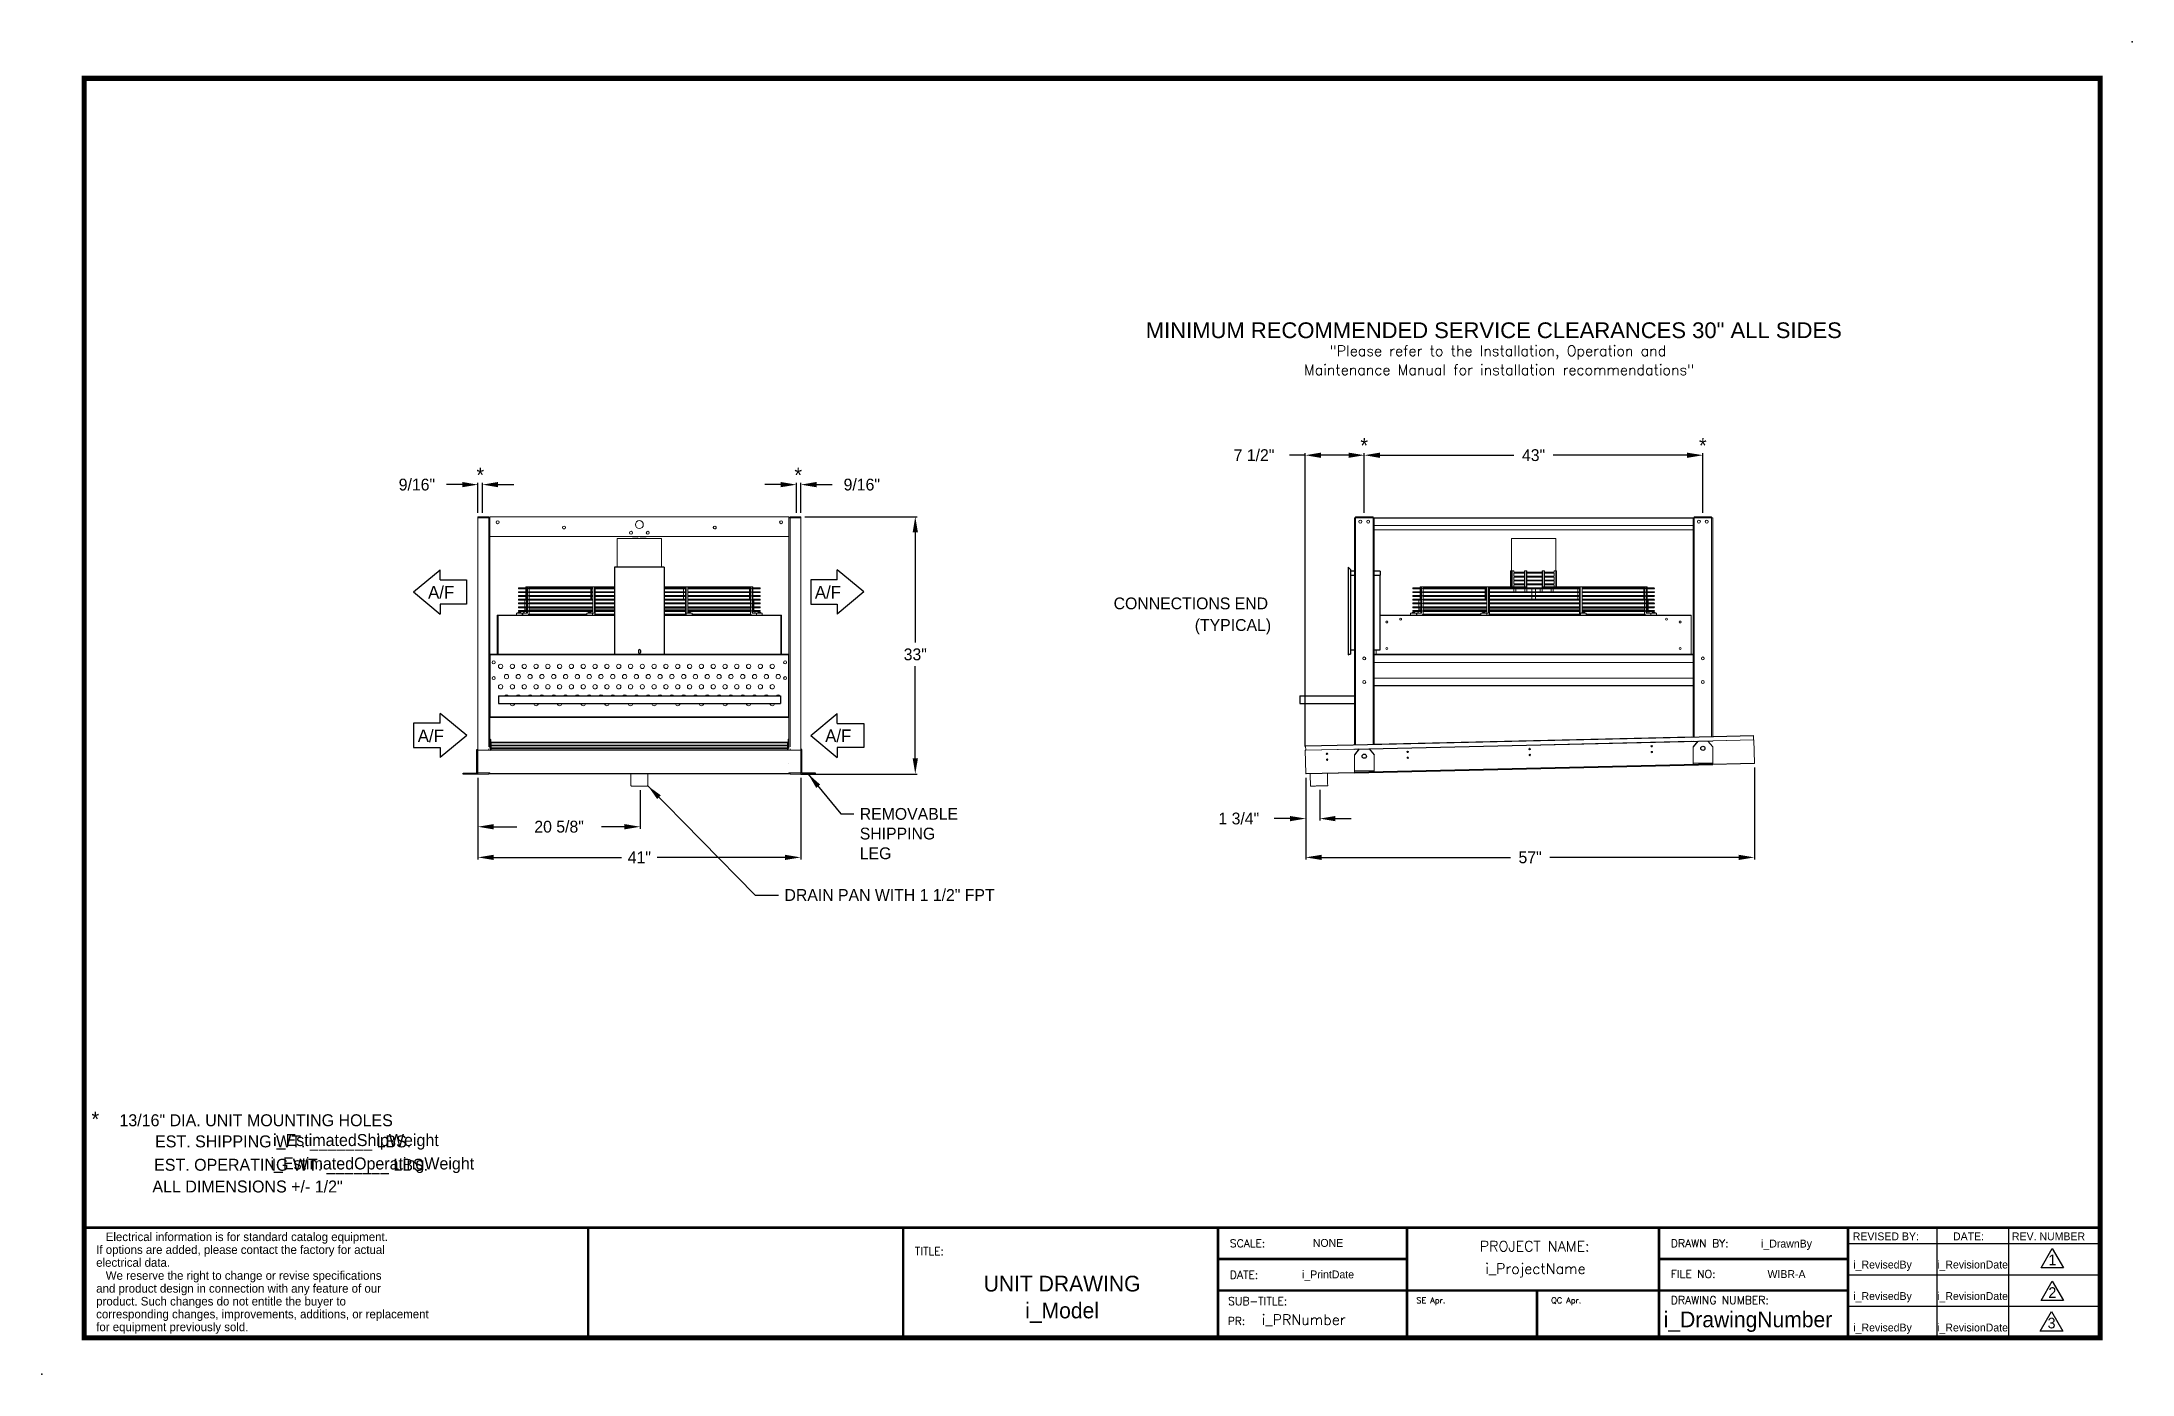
# Model space of a CAD drawing. Extents: x 6 to 271, y -23 to 146.
import ezdxf
from ezdxf.enums import TextEntityAlignment as Align

# ---------------------------------------------------------------- set-up
doc = ezdxf.new("R2010")
doc.units = 0
doc.header["$MEASUREMENT"] = 0
doc.layers.get('0').update_dxf_attribs({"linetype": 'CONTINUOUS'})
doc.layers.get('Defpoints').update_dxf_attribs({"linetype": 'CONTINUOUS'})
doc.styles.add('dimentions', font='ARIAL.TTF')
doc.styles.add('SIMPLEX', font='SIMPLEX')
doc.dimstyles.get("Standard").update_dxf_attribs({"dimtxt": 1.5, "dimasz": 2, "dimexe": 0.25, "dimexo": 0.5, "dimgap": 0.75, "dimtad": 0, "dimtih": 1, "dimtoh": 1, "dimdec": 4, "dimzin": 0, "dimdsep": 46, "dimlunit": 5, "dimtxsty": 'STANDARD', "dimcen": 0.125, "dimclrd": 1, "dimclre": 1, "dimclrt": 1, "dimadec": 0, "dimazin": 0, "dimtfac": 1, "dimtdec": 4, "dimtofl": 0, "dimtmove": 0, "dimatfit": 3, "dimfxl": 1, "dimfrac": 2, "dimtolj": 1, "dimtzin": 0, "dimarcsym": 0})

msp = doc.modelspace()

# ---------------------------------------------------------------- texts
at = {"color": 0, "lineweight": 30}
for s, height, style, p in [('MINIMUM RECOMMENDED SERVICE CLEARANCES 30" ALL SIDES', 1.99998, 'dimentions', (145.82629, 108.74679)), ('SE Apr.', 0.749993, 'SIMPLEX', (180.18161, -13.86548)), ('QC Apr.', 0.749993, 'SIMPLEX', (197.3109, -13.86548))]:
    msp.add_text(s, height=height, dxfattribs=dict(at, style=style)).set_placement(p)
at = {"color": 0, "style": 'SIMPLEX'}
for s, p in [('"Please refer to the Installation, Operation and', (190.5384, 106.45926)), ('Maintenance Manual for installation recommendations"', (190.69679, 104.05218)), ('PROJECT NAME:', (195.20741, -7.28234)), ('i_ProjectName', (195.30839, -10.12478))]:
    msp.add_text(s, height=1.3279867, dxfattribs=at).set_placement(p, align=Align.CENTER)
at = {"color": 0}
for s, height, p in [('*', 1.87063, (173.56775, 94.16689)), ('*', 1.87063, (216.56774, 94.16689)), ('*', 1.87063, (61.31198, 90.41447)), ('*', 1.87063, (101.68079, 90.41447)), ('*', 1.87063, (12.41754, 8.59911)), ('EST. SHIPPING WT. _______ LBS.', 1.5199848, (36.27932, 5.94276)), ('i_EstimatedShipWeight', 1.5217292, (45.51786, 6.1088)), ('EST. OPERATING WT. _______ LBS.', 1.5199848, (37.2886, 2.96957)), ('i_EstimatedOperatingWeight', 1.5199848, (47.59767, 3.13561)), ('ALL DIMENSIONS +/- 1/2"', 1.5199848, (31.75397, 0.21106)), ('NONE', 0.99999, (168.9697, -6.69626)), ('i_DrawnBy', 0.99999, (227.19398, -6.78205)), ('1', 1.35154, (260.95552, -9.02329)), ('UNIT DRAWING', 1.99998, (135.19615, -12.36641)), ('i_PrintDate', 0.99999, (168.9697, -10.69622)), ('WIBR-A', 0.99999, (227.19398, -10.65101)), ('i_RevisedBy', 0.99999, (239.38829, -9.44688)), ('i_RevisionDate', 0.99999, (250.82045, -9.44688)), ('i_RevisedBy', 0.99999, (239.38829, -13.44684)), ('i_RevisionDate', 0.99999, (250.82045, -13.44684)), ('2', 1.35154, (260.95552, -13.17359)), ('i_Model', 1.99998, (135.19615, -15.77508)), ('i_DrawingNumber', 1.99998, (222.29665, -16.91083)), ('3', 1.35154, (260.85067, -17.05479)), ('i_RevisedBy', 0.99999, (239.38829, -17.4468)), ('i_RevisionDate', 0.99999, (250.82045, -17.4468))]:
    msp.add_text(s, height=height, dxfattribs=at).set_placement(p, align=Align.CENTER)
for s, height, p in [('A/F', 1.59375, (54.68473, 75.66585)), ('A/F', 1.59375, (105.11298, 57.43261)), ('13/16" DIA. UNIT MOUNTING HOLES', 1.5199848, (15.48474, 8.62543)), ('REVISED BY:', 0.99999, (235.6064, -5.86122)), ('DATE:', 0.99999, (248.34057, -5.86122)), ('REV. NUMBER', 0.99999, (255.81864, -5.86122))]:
    msp.add_text(s, height=height, dxfattribs=at).set_placement(p)
at = {"color": 0, "lineweight": 25}
for s, p in [('   Electrical information is for standard catalog equipment.', (12.53405, -5.96399)), ('If options are added, please contact the factory for actual', (12.53405, -7.59637)), ('electrical data.', (12.53405, -9.22876)), ('   We reserve the right to change or revise specifications', (12.53405, -10.88173)), ('and product design in connection with any feature of our', (12.53405, -12.51412)), ('product. Such changes do not entitle the buyer to', (12.53405, -14.1465)), ('corresponding changes, improvements, additions, or replacement ', (12.53405, -15.77889)), ('for equipment previously sold.', (12.53405, -17.41127))]:
    msp.add_text(s, height=1.0882574, dxfattribs=at).set_placement(p)
at = {"color": 0, "style": 'SIMPLEX'}
for s, height, p in [('TITLE:', 0.99999, (116.50733, -7.74909)), ('SCALE:', 0.99999, (156.50693, -6.7491)), ('DRAWN BY:', 0.99999, (212.50637, -6.7491)), ('DATE:', 0.99999, (156.50693, -10.74906)), ('FILE NO:', 0.99999, (212.50637, -10.65238)), ('SUB-TITLE:', 0.99999, (156.29024, -14.08915)), ('DRAWING NUMBER:', 0.99999, (212.50637, -13.96772)), ('i_PRNumber', 1.327987, (160.55975, -16.618))]:
    msp.add_text(s, height=height, dxfattribs=at).set_placement(p)
msp.add_text('PR:', height=0.99999, dxfattribs=at).set_placement((158.46593, -16.618), align=Align.RIGHT)
at = {"color": 0, "char_height": 1.5, "attachment_point": 1}
for s, insert in [('CONNECTIONS END', (141.74079, 75.79597)), ('(TYPICAL)', (152.04258, 73.04984)), ('REMOVABLE\\PSHIPPING\\PLEG', (109.5, 49.05469)), ('DRAIN PAN WITH 1 1/2" FPT', (99.94528, 38.75081))]:
    msp.add_mtext(s, dxfattribs=dict(at, insert=insert))

# ---------------------------------------------------------------- blocks, each defined once
blk = doc.blocks.new('099front')
at = {"color": 0, "ltscale": 7}
for p, q in [((59.35, 106.85), (53.04, 106.85)), ((53.04, 106.85), (53.04, 95.79)), ((59.35, 106.85), (59.35, 95.79)), ((53.04, 95.79), (59.35, 95.79)), ((56.07, 96.23), (56.07, 95.98)), ((56.32, 96.23), (56.32, 95.98))]:
    blk.add_line(p, q, dxfattribs=at)
for centre, start, end in [((56.2, 96.23), 0, 180), ((56.2, 95.98), 180, 0)]:
    blk.add_arc(centre, 0.125, start, end, dxfattribs=at)
blk = doc.blocks.new('*D24')
at = {"color": 7, "lineweight": -2}
for p, q in [((61.01, 86.56), (61.01, 90.38)), ((61.58, 86.56), (61.58, 90.38)), ((59.01, 90.13), (57.01, 90.13)), ((63.58, 90.13), (65.58, 90.13))]:
    blk.add_line(p, q, dxfattribs=at)
at = {"color": 7}
for points in [[(59.01, 90.47), (59.01, 89.8), (61.01, 90.13)], [(63.58, 90.47), (63.58, 89.8), (61.58, 90.13)]]:
    blk.add_solid(points, dxfattribs=at)
at = {"layer": 'Defpoints', "color": 0}
for p in [(61.01, 90.13), (61.01, 86.06), (61.58, 86.06)]:
    blk.add_point(p, dxfattribs=at)
at = {"color": 7, "insert": (53.26, 90.13), "char_height": 1.5, "attachment_point": 5}
blk.add_mtext('\\A1;9/16"', dxfattribs=at)
blk = doc.blocks.new('*D25')
at = {"color": 7, "lineweight": -2}
for p, q in [((101.45, 86.56), (101.45, 90.38)), ((102.01, 86.56), (102.01, 90.38)), ((99.45, 90.13), (97.45, 90.13)), ((104.01, 90.13), (106.01, 90.13))]:
    blk.add_line(p, q, dxfattribs=at)
at = {"color": 7}
for points in [[(99.45, 90.47), (99.45, 89.8), (101.45, 90.13)], [(104.01, 90.47), (104.01, 89.8), (102.01, 90.13)]]:
    blk.add_solid(points, dxfattribs=at)
at = {"layer": 'Defpoints', "color": 0}
for p in [(101.45, 90.13), (101.45, 86.06), (102.01, 86.06)]:
    blk.add_point(p, dxfattribs=at)
at = {"color": 7, "insert": (109.76, 90.13), "char_height": 1.5, "attachment_point": 5}
blk.add_mtext('\\A1;9/16"', dxfattribs=at)
blk = doc.blocks.new('Air Flow Arror')
for p, q in [((-1.54, 6.74), (-4.35, 3.37)), ((-1.54, 6.74), (1.26, 3.37)), ((-3.09, 3.37), (-4.35, 3.37)), ((-3.09, 3.37), (-3.09, 0)), ((0, 0), (0, 3.37)), ((0, 3.37), (1.26, 3.37)), ((-3.09, 0), (0, 0))]:
    blk.add_line(p, q)
blk.add_text('A/F', height=1.594, rotation=90).set_placement((-0.71, 0.53))
blk = doc.blocks.new('*D26')
at = {"color": 7, "lineweight": -2}
for p, q in [((61.01, 52.87), (61.01, 42.53)), ((102.01, 52.87), (102.01, 42.53)), ((63.01, 42.78), (79.26, 42.78)), ((100.01, 42.78), (83.76, 42.78))]:
    blk.add_line(p, q, dxfattribs=at)
at = {"color": 7}
for points in [[(63.01, 43.11), (63.01, 42.45), (61.01, 42.78)], [(100.01, 43.11), (100.01, 42.45), (102.01, 42.78)]]:
    blk.add_solid(points, dxfattribs=at)
at = {"layer": 'Defpoints', "color": 0}
for p in [(61.01, 53.37), (102.01, 53.37), (102.01, 42.78)]:
    blk.add_point(p, dxfattribs=at)
at = {"color": 7, "insert": (81.51, 42.78), "char_height": 1.5, "attachment_point": 5}
blk.add_mtext('\\A1;41"', dxfattribs=at)
blk = doc.blocks.new('*D27')
at = {"color": 7, "lineweight": -2}
for p, q in [((61.01, 52.87), (61.01, 46.42)), ((81.62, 51.33), (81.62, 46.42)), ((63.01, 46.67), (65.94, 46.67)), ((79.62, 46.67), (76.69, 46.67))]:
    blk.add_line(p, q, dxfattribs=at)
at = {"color": 7}
for points in [[(63.01, 47.01), (63.01, 46.34), (61.01, 46.67)], [(79.62, 47.01), (79.62, 46.34), (81.62, 46.67)]]:
    blk.add_solid(points, dxfattribs=at)
at = {"layer": 'Defpoints', "color": 0}
for p in [(61.01, 53.37), (81.62, 51.83), (81.62, 46.67)]:
    blk.add_point(p, dxfattribs=at)
at = {"color": 7, "insert": (71.32, 46.67), "char_height": 1.5, "attachment_point": 5}
blk.add_mtext('\\A1;20 5/8"', dxfattribs=at)
blk = doc.blocks.new('*D28')
at = {"color": 7, "lineweight": -2}
for p, q in [((102.51, 86.06), (116.8, 86.06)), ((116.55, 84.06), (116.55, 70.06)), ((116.55, 55.37), (116.55, 67.06)), ((102.51, 53.37), (116.8, 53.37))]:
    blk.add_line(p, q, dxfattribs=at)
at = {"color": 7}
for points in [[(116.22, 84.06), (116.89, 84.06), (116.55, 86.06)], [(116.22, 55.37), (116.89, 55.37), (116.55, 53.37)]]:
    blk.add_solid(points, dxfattribs=at)
at = {"layer": 'Defpoints', "color": 0}
for p in [(102.01, 86.06), (102.01, 53.37), (116.55, 53.37)]:
    blk.add_point(p, dxfattribs=at)
at = {"color": 7, "insert": (116.55, 68.56), "char_height": 1.5, "attachment_point": 5}
blk.add_mtext('\\A1;33"', dxfattribs=at)
blk = doc.blocks.new('*D29')
at = {"color": 7, "lineweight": -2}
for p, q in [((173.57, 86.56), (173.57, 94.12)), ((175.57, 93.87), (192.57, 93.87)), ((214.57, 93.87), (197.57, 93.87)), ((216.57, 86.56), (216.57, 94.12))]:
    blk.add_line(p, q, dxfattribs=at)
at = {"color": 7}
for points in [[(175.57, 94.2), (175.57, 93.53), (173.57, 93.87)], [(214.57, 94.2), (214.57, 93.53), (216.57, 93.87)]]:
    blk.add_solid(points, dxfattribs=at)
at = {"layer": 'Defpoints', "color": 0}
for p in [(216.57, 93.87), (173.57, 86.06), (216.57, 86.06)]:
    blk.add_point(p, dxfattribs=at)
at = {"color": 7, "insert": (195.07, 93.87), "char_height": 1.5, "attachment_point": 5}
blk.add_mtext('\\A1;43"', dxfattribs=at)
blk = doc.blocks.new('*D30')
at = {"color": 7, "lineweight": -2}
for p, q in [((166.07, 93.87), (164.07, 93.87)), ((166.07, 56.88), (166.07, 94.12)), ((171.57, 93.87), (168.07, 93.87)), ((173.57, 86.56), (173.57, 94.12))]:
    blk.add_line(p, q, dxfattribs=at)
at = {"color": 7}
for points in [[(168.07, 94.2), (168.07, 93.53), (166.07, 93.87)], [(171.57, 94.2), (171.57, 93.53), (173.57, 93.87)]]:
    blk.add_solid(points, dxfattribs=at)
at = {"layer": 'Defpoints', "color": 0}
for p in [(173.57, 93.87), (173.57, 86.06), (166.07, 56.38)]:
    blk.add_point(p, dxfattribs=at)
at = {"color": 7, "insert": (159.57, 93.87), "char_height": 1.5, "attachment_point": 5}
blk.add_mtext('\\A1;7 1/2"', dxfattribs=at)
blk = doc.blocks.new('*D31')
at = {"color": 7, "lineweight": -2}
for p, q in [((223.12, 54.21), (223.12, 42.53)), ((166.14, 52.88), (166.14, 42.53)), ((168.14, 42.78), (192.13, 42.78)), ((221.12, 42.78), (197.13, 42.78))]:
    blk.add_line(p, q, dxfattribs=at)
at = {"color": 7}
for points in [[(168.14, 43.11), (168.14, 42.45), (166.14, 42.78)], [(221.12, 43.11), (221.12, 42.45), (223.12, 42.78)]]:
    blk.add_solid(points, dxfattribs=at)
at = {"layer": 'Defpoints', "color": 0}
for p in [(166.14, 53.38), (223.12, 54.71), (223.12, 42.78)]:
    blk.add_point(p, dxfattribs=at)
at = {"color": 7, "insert": (194.63, 42.78), "char_height": 1.5, "attachment_point": 5}
blk.add_mtext('\\A1;57"', dxfattribs=at)
blk = doc.blocks.new('*D32')
at = {"color": 7, "lineweight": -2}
for p, q in [((166.14, 52.38), (166.14, 47.46)), ((167.91, 51.36), (167.91, 47.46)), ((164.14, 47.71), (162.14, 47.71)), ((169.91, 47.71), (171.91, 47.71))]:
    blk.add_line(p, q, dxfattribs=at)
at = {"color": 7}
for points in [[(164.14, 48.04), (164.14, 47.37), (166.14, 47.71)], [(169.91, 48.04), (169.91, 47.37), (167.91, 47.71)]]:
    blk.add_solid(points, dxfattribs=at)
at = {"layer": 'Defpoints', "color": 0}
for p in [(166.14, 52.88), (167.91, 51.86), (166.14, 47.71)]:
    blk.add_point(p, dxfattribs=at)
at = {"color": 7, "insert": (157.64, 47.71), "char_height": 1.5, "attachment_point": 5}
blk.add_mtext('\\A1;1 3/4"', dxfattribs=at)

# ---------------------------------------------------------------- dimensions: what is measured, and where the dimension line sits
at = {"color": 0}
for base, p1, p2, picture, middle in [((173.5677, 93.86572), (166.06973, 56.38078), (173.5677, 86.05534), '*D30', (159.56973, 93.86572)), ((101.45248, 90.13401), (102.01498, 86.05534), (101.45248, 86.05534), '*D25', (109.76498, 90.13401)), ((102.01498, 42.77942), (61.01498, 53.36784), (102.01498, 53.36784), '*D26', (81.51498, 42.77942)), ((223.12408, 42.77942), (166.1395, 53.38159), (223.12408, 54.70718), '*D31', (194.63179, 42.77942))]:
    dim = msp.add_linear_dim(base=base, p1=p1, p2=p2, dimstyle='Standard', override={"dimpost": '"', "dimclrd": 7, "dimclre": 7, "dimclrt": 7}, dxfattribs=at)
    dim.commit()
    dim.dimension.update_dxf_attribs({"geometry": picture, "text_midpoint": middle, "dimtype": 160})
for base, p1, p2, picture, middle in [((216.5677, 93.86572), (173.5677, 86.05534), (216.5677, 86.05534), '*D29', (195.0677, 93.86572)), ((61.01498, 90.13401), (61.57748, 86.05534), (61.01498, 86.05534), '*D24', (53.26498, 90.13401)), ((81.623527, 46.674389), (61.014984, 53.367836), (81.623527, 51.832724), '*D27', (71.319255, 46.674389)), ((166.1395, 47.70551), (167.90891, 51.85983), (166.1395, 52.88159), '*D32', (157.6395, 47.70551))]:
    dim = msp.add_linear_dim(base=base, p1=p1, p2=p2, dimstyle='Standard', override={"dimpost": '"', "dimclrd": 7, "dimclre": 7, "dimclrt": 7}, dxfattribs=at)
    dim.commit()
    dim.dimension.update_dxf_attribs({"geometry": picture, "text_midpoint": middle})
dim = msp.add_linear_dim(base=(116.55428, 53.36784), p1=(102.01498, 86.05534), p2=(102.01498, 53.36784), angle=90, text='33"', dimstyle='Standard', override={"dimpost": '"', "dimclrd": 7, "dimclre": 7, "dimclrt": 7}, dxfattribs=at)
dim.commit()
dim.dimension.update_dxf_attribs({"geometry": '*D28', "text_midpoint": (116.55428, 68.55534), "dimtype": 160})

# ---------------------------------------------------------------- linework, layer by layer
at = {"color": 0, "linetype": 'Continuous', "lineweight": 15}
for p, q in [((61.01498, 86.05534), (61.01498, 85.92084)), ((62.37948, 86.05534), (61.01498, 86.05534)), ((62.37948, 85.92084), (61.01498, 85.92084)), ((61.01498, 85.91984), (61.01498, 53.50334)), ((62.37948, 85.91984), (61.01498, 85.91984)), ((62.37948, 85.92084), (62.37948, 86.05534)), ((62.37948, 85.91984), (62.51498, 85.91984)), ((62.37948, 85.91984), (62.37948, 56.80995)), ((100.51498, 86.05534), (62.51498, 86.05534)), ((62.51498, 86.05534), (62.51498, 85.91984)), ((62.51498, 56.67449), (62.51498, 85.91984)), ((100.51498, 85.91984), (100.51498, 86.05534)), ((100.51498, 56.67449), (100.51498, 85.91984)), ((100.51498, 85.91984), (100.65048, 85.91984)), ((100.65048, 86.05534), (100.65048, 85.92084)), ((100.65048, 86.05534), (102.01498, 86.05534)), ((100.65048, 85.92084), (102.01498, 85.92084)), ((100.65048, 85.91984), (102.01498, 85.91984)), ((100.65048, 56.80995), (100.65048, 85.91984)), ((102.01498, 86.05534), (102.01498, 85.92084)), ((102.01498, 85.91984), (102.01498, 53.50334)), ((172.3177, 85.91984), (172.4522, 85.91984)), ((172.3177, 85.91984), (172.3177, 57.08291)), ((172.4522, 85.91984), (172.4522, 57.08604)), ((172.4532, 85.91984), (172.4522, 85.91984)), ((172.4532, 86.05534), (172.4532, 85.92084)), ((172.4532, 86.05534), (174.6822, 86.05534)), ((172.4532, 85.92084), (174.6822, 85.92084)), ((172.4532, 85.91984), (172.4532, 85.92084)), ((172.4532, 85.91984), (174.6822, 85.91984)), ((172.4532, 57.08606), (172.4532, 85.91984)), ((174.6822, 86.05534), (174.6822, 85.92084)), ((174.6822, 85.91984), (174.6822, 85.92084)), ((174.6822, 57.13791), (174.6822, 85.91984)), ((174.6832, 85.91984), (174.6822, 85.91984)), ((174.6832, 85.91984), (174.6832, 57.13793)), ((174.8177, 85.91984), (174.6832, 85.91984)), ((174.8177, 85.91984), (174.8177, 57.14106)), ((174.8177, 85.86684), (215.3177, 85.86684)), ((215.3177, 85.91984), (215.3177, 58.08318)), ((215.3177, 85.91984), (215.4522, 85.91984)), ((215.4522, 85.91984), (215.4522, 58.08631)), ((215.4532, 85.91984), (215.4522, 85.91984)), ((215.4532, 86.05534), (215.4532, 85.92084)), ((215.4532, 86.05534), (217.6822, 86.05534)), ((215.4532, 85.92084), (217.6822, 85.92084)), ((215.4532, 85.91984), (215.4532, 85.92084)), ((215.4532, 85.91984), (217.6822, 85.91984)), ((215.4532, 58.08633), (215.4532, 85.91984)), ((217.6822, 86.05534), (217.6822, 85.92084)), ((217.6822, 85.91984), (217.6822, 85.92084)), ((217.6832, 85.91984), (217.6822, 85.91984)), ((217.6822, 58.13818), (217.6822, 85.91984)), ((217.8177, 85.91984), (217.6832, 85.91984)), ((217.6832, 85.91984), (217.6832, 58.1382)), ((217.8177, 85.91984), (217.8177, 58.14133)), ((62.51498, 83.55534), (100.51498, 83.55534)), ((84.32748, 83.29884), (78.70248, 83.29884)), ((81.31159, 83.44849), (79.95824, 83.55534)), ((81.32002, 83.55534), (81.31159, 83.44849)), ((81.71838, 83.44849), (81.70994, 83.55534)), ((83.07173, 83.55534), (81.71838, 83.44849)), ((174.8177, 84.93555), (215.3177, 84.93555)), ((174.8177, 84.37325), (180.6302, 84.37325)), ((181.0052, 84.37325), (209.1302, 84.37325)), ((196.144, 83.29884), (192.2552, 83.29884)), ((197.8802, 83.29884), (196.144, 83.29884)), ((209.5052, 84.37325), (215.3177, 84.37325)), ((67.19485, 77.01295), (66.22487, 77.01295)), ((67.10148, 77.16784), (67.10148, 77.01295)), ((67.19485, 77.16784), (67.10148, 77.16784)), ((67.28823, 77.16784), (67.19485, 77.16784)), ((67.19485, 77.16784), (67.19485, 73.78684)), ((67.28823, 77.16784), (67.28823, 73.78684)), ((75.58339, 77.16784), (67.28823, 77.16784)), ((75.58339, 77.01295), (67.48398, 77.01295)), ((75.80882, 77.16784), (75.58339, 77.16784)), ((75.58339, 77.16784), (75.58339, 73.78684)), ((75.80882, 77.16784), (75.80882, 73.78684)), ((78.35873, 77.16784), (75.80882, 77.16784)), ((78.35873, 77.01295), (75.88996, 77.01295)), ((84.67123, 77.16784), (87.44658, 77.16784)), ((87.36626, 77.01295), (84.67123, 77.01295)), ((87.44658, 77.16784), (87.44658, 73.78684)), ((87.672, 77.16784), (87.44658, 77.16784)), ((87.672, 77.16784), (87.672, 73.89493)), ((87.672, 77.16784), (95.83512, 77.16784)), ((95.64121, 77.01295), (87.672, 77.01295)), ((95.83512, 77.16784), (95.83512, 73.78684)), ((95.92849, 77.16784), (95.83512, 77.16784)), ((95.92849, 77.16784), (95.92849, 73.78684)), ((96.8051, 77.01295), (95.92849, 77.01295)), ((180.74757, 77.01295), (179.77758, 77.01295)), ((180.65419, 77.16784), (180.65419, 77.01295)), ((180.74757, 77.16784), (180.65419, 77.16784)), ((180.84094, 77.16784), (180.74757, 77.16784)), ((180.74757, 77.16784), (180.74757, 73.78684)), ((180.84094, 77.16784), (180.84094, 73.78684)), ((189.13611, 77.16784), (180.84094, 77.16784)), ((189.13611, 77.01295), (181.03669, 77.01295)), ((189.36153, 77.16784), (189.13611, 77.16784)), ((189.13611, 77.16784), (189.13611, 73.78684)), ((189.36153, 77.16784), (189.36153, 73.78684)), ((194.12345, 77.16784), (189.36153, 77.16784)), ((200.91897, 77.01295), (189.44268, 77.01295)), ((192.15049, 79.16284), (192.15049, 77.16784)), ((192.24386, 79.16284), (192.15049, 79.16284)), ((192.33724, 79.16284), (192.24386, 79.16284)), ((192.24386, 79.16284), (192.24386, 77.16784)), ((192.33724, 79.16284), (192.33724, 77.16784)), ((192.56266, 79.16284), (192.33724, 79.16284)), ((192.56266, 79.01201), (192.56266, 79.16284)), ((193.89803, 79.01295), (192.56266, 79.01295)), ((192.56266, 78.51202), (192.56266, 78.89389)), ((192.56266, 78.89295), (193.89803, 78.89295)), ((193.89803, 78.51295), (192.56266, 78.51295)), ((192.56266, 78.01202), (192.56266, 78.39389)), ((192.56266, 78.39295), (193.89803, 78.39295)), ((193.89803, 78.01295), (192.56266, 78.01295)), ((192.56266, 77.51201), (192.56266, 77.89389)), ((192.56266, 77.89295), (193.89803, 77.89295)), ((193.89803, 77.51295), (192.56266, 77.51295)), ((192.56266, 77.16784), (192.56266, 77.39389)), ((192.56266, 77.39295), (193.89803, 77.39295)), ((194.12345, 79.16284), (193.89803, 79.16284)), ((193.89803, 79.16284), (193.89803, 77.16784)), ((194.12345, 79.16284), (194.12345, 77.16784)), ((194.21683, 79.16284), (194.12345, 79.16284)), ((194.21683, 79.01201), (194.21683, 79.16284)), ((196.144, 79.01295), (194.21683, 79.01295)), ((194.21683, 78.51202), (194.21683, 78.89389)), ((194.21683, 78.89295), (196.144, 78.89295)), ((196.144, 78.51295), (194.21683, 78.51295)), ((194.21683, 78.01202), (194.21683, 78.39389)), ((194.21683, 78.39295), (196.144, 78.39295)), ((196.144, 78.01295), (194.21683, 78.01295)), ((194.21683, 77.51201), (194.21683, 77.89389)), ((194.21683, 77.89295), (196.144, 77.89295)), ((196.144, 77.51295), (194.21683, 77.51295)), ((194.21683, 77.01295), (194.21683, 77.39389)), ((194.21683, 77.39295), (196.144, 77.39295)), ((196.144, 79.01295), (196.144, 79.16284)), ((196.144, 79.16284), (196.23737, 79.16284)), ((196.144, 78.51295), (196.144, 78.89295)), ((196.144, 78.01295), (196.144, 78.39295)), ((196.144, 77.51295), (196.144, 77.89295)), ((196.144, 77.01295), (196.144, 77.39295)), ((196.23737, 79.16284), (196.23737, 77.16784)), ((196.4628, 79.16284), (196.23737, 79.16284)), ((196.23737, 77.16784), (200.99929, 77.16784)), ((196.4628, 79.16284), (196.4628, 77.16784)), ((197.66611, 79.01295), (196.4628, 79.01295)), ((196.4628, 78.89295), (197.66611, 78.89295)), ((197.66611, 78.51295), (196.4628, 78.51295)), ((196.4628, 78.39295), (197.66611, 78.39295)), ((197.66611, 78.01295), (196.4628, 78.01295)), ((196.4628, 77.89295), (197.66611, 77.89295)), ((197.66611, 77.51295), (196.4628, 77.51295)), ((196.4628, 77.39295), (197.66611, 77.39295)), ((197.66611, 79.01295), (197.66611, 79.16284)), ((197.66611, 79.16284), (197.89154, 79.16284)), ((197.66611, 78.51295), (197.66611, 78.89295)), ((197.66611, 78.01295), (197.66611, 78.39295)), ((197.66611, 77.51295), (197.66611, 77.89295)), ((197.66611, 77.16784), (197.66611, 77.39295)), ((197.89154, 79.16284), (197.89154, 77.16784)), ((197.98491, 79.16284), (197.89154, 79.16284)), ((197.98491, 79.16284), (197.98491, 77.16784)), ((200.99929, 77.16784), (200.99929, 73.78684)), ((201.22472, 77.16784), (200.99929, 77.16784)), ((201.22472, 77.16784), (201.22472, 73.89493)), ((201.22472, 77.16784), (209.38783, 77.16784)), ((209.19392, 77.01295), (201.22472, 77.01295)), ((209.38783, 77.16784), (209.38783, 73.78684)), ((209.48121, 77.16784), (209.38783, 77.16784)), ((209.48121, 77.16784), (209.48121, 73.78684)), ((210.35781, 77.01295), (209.48121, 77.01295)), ((66.22487, 76.89295), (67.19485, 76.89295)), ((67.19485, 76.53429), (66.22487, 76.53429)), ((66.22487, 76.41429), (67.19485, 76.41429)), ((67.19485, 76.05562), (66.22487, 76.05562)), ((66.22487, 75.93562), (67.19485, 75.93562)), ((67.19485, 75.57695), (66.22487, 75.57695)), ((66.22487, 75.45696), (67.19485, 75.45696)), ((67.19485, 75.09829), (66.22487, 75.09829)), ((66.22487, 74.97829), (67.19485, 74.97829)), ((67.19485, 74.61962), (66.22487, 74.61962)), ((66.22487, 74.49962), (67.19485, 74.49962)), ((67.10148, 76.89295), (67.10148, 76.53429)), ((67.10148, 76.41429), (67.10148, 76.05562)), ((67.10148, 75.93562), (67.10148, 75.57695)), ((67.48394, 76.89295), (75.58339, 76.89295)), ((67.48394, 76.41429), (75.58339, 76.41429)), ((67.48394, 75.93562), (75.58339, 75.93562)), ((67.48394, 75.45696), (75.58339, 75.45696)), ((67.48394, 74.97829), (75.58339, 74.97829)), ((67.48394, 74.49962), (75.58339, 74.49962)), ((75.58339, 76.53429), (67.48398, 76.53429)), ((75.58339, 76.05562), (67.48398, 76.05562)), ((75.58339, 75.57695), (67.48398, 75.57695)), ((75.58339, 75.09829), (67.48398, 75.09829)), ((75.58339, 74.61962), (67.48398, 74.61962)), ((67.51365, 76.53429), (67.51365, 76.89295)), ((67.51365, 76.05562), (67.51365, 76.41429)), ((67.51365, 75.57695), (67.51365, 75.93562)), ((67.51365, 75.09829), (67.51365, 75.45696)), ((67.51365, 74.61962), (67.51365, 74.97829)), ((67.51365, 74.14096), (67.51365, 74.49962)), ((75.35796, 76.89295), (75.35796, 76.53429)), ((75.35796, 76.41429), (75.35796, 76.05562)), ((75.35796, 75.93562), (75.35796, 75.57695)), ((75.45134, 76.53429), (75.45134, 76.89295)), ((75.45134, 76.05562), (75.45134, 76.41429)), ((75.45134, 75.57695), (75.45134, 75.93562)), ((75.88988, 76.89295), (78.35873, 76.89295)), ((75.88988, 76.41429), (78.35873, 76.41429)), ((75.88988, 75.93562), (78.35873, 75.93562)), ((75.88988, 75.45696), (78.35873, 75.45696)), ((75.88988, 74.97829), (78.35873, 74.97829)), ((75.88988, 74.49962), (78.35873, 74.49962)), ((78.35873, 76.53429), (75.88996, 76.53429)), ((78.35873, 76.05562), (75.88996, 76.05562)), ((78.35873, 75.57695), (75.88996, 75.57695)), ((78.35873, 75.09829), (75.88996, 75.09829)), ((78.35873, 74.61962), (75.88996, 74.61962)), ((75.90219, 76.53429), (75.90219, 76.89295)), ((75.90219, 76.05562), (75.90219, 76.41429)), ((75.90219, 75.57695), (75.90219, 75.93562)), ((75.90219, 75.09829), (75.90219, 75.45696)), ((75.90219, 74.61962), (75.90219, 74.97829)), ((75.90219, 74.14096), (75.90219, 74.49962)), ((84.67123, 76.89295), (87.36626, 76.89295)), ((87.36626, 76.53429), (84.67123, 76.53429)), ((84.67123, 76.41429), (87.36626, 76.41429)), ((87.36626, 76.05562), (84.67123, 76.05562)), ((84.67123, 75.93562), (87.36626, 75.93562)), ((87.36626, 75.57695), (84.67123, 75.57695)), ((84.67123, 75.45696), (87.36626, 75.45696)), ((87.36626, 75.09829), (84.67123, 75.09829)), ((84.67123, 74.97829), (87.36626, 74.97829)), ((87.36626, 74.61962), (84.67123, 74.61962)), ((84.67123, 74.49962), (87.36626, 74.49962)), ((87.12777, 76.53429), (87.12777, 76.89295)), ((87.12777, 76.05562), (87.12777, 76.41429)), ((87.12777, 75.57695), (87.12777, 75.93562)), ((87.3532, 76.53429), (87.3532, 76.89295)), ((87.3532, 76.05562), (87.3532, 76.41429)), ((87.3532, 75.57695), (87.3532, 75.93562)), ((87.3532, 75.09829), (87.3532, 75.45696)), ((87.3532, 74.61962), (87.3532, 74.97829)), ((87.3532, 74.14096), (87.3532, 74.49962)), ((87.672, 76.89295), (95.64121, 76.89295)), ((95.64121, 76.53429), (87.672, 76.53429)), ((87.672, 76.41429), (95.64121, 76.41429)), ((95.64121, 76.05562), (87.672, 76.05562)), ((87.672, 75.93562), (95.64121, 75.93562)), ((95.64121, 75.57695), (87.672, 75.57695)), ((87.672, 75.45696), (95.64121, 75.45696)), ((95.64121, 75.09829), (87.672, 75.09829)), ((87.672, 74.97829), (95.64121, 74.97829)), ((95.64121, 74.61962), (87.672, 74.61962)), ((87.672, 74.49962), (95.64121, 74.49962)), ((95.51631, 76.53429), (95.51631, 76.89295)), ((95.51631, 76.05562), (95.51631, 76.41429)), ((95.51631, 75.57695), (95.51631, 75.93562)), ((95.60969, 76.53429), (95.60969, 76.89295)), ((95.60969, 76.05562), (95.60969, 76.41429)), ((95.60969, 75.57695), (95.60969, 75.93562)), ((95.60969, 75.09829), (95.60969, 75.45696)), ((95.60969, 74.61962), (95.60969, 74.97829)), ((95.60969, 74.14096), (95.60969, 74.49962)), ((95.92849, 76.89295), (96.8051, 76.89295)), ((96.8051, 76.53429), (95.92849, 76.53429)), ((95.92849, 76.41429), (96.8051, 76.41429)), ((96.8051, 76.05562), (95.92849, 76.05562)), ((95.92849, 75.93562), (96.8051, 75.93562)), ((96.8051, 75.57695), (95.92849, 75.57695)), ((95.92849, 75.45696), (96.8051, 75.45696)), ((96.8051, 75.09829), (95.92849, 75.09829)), ((95.92849, 74.97829), (96.8051, 74.97829)), ((96.8051, 74.61962), (95.92849, 74.61962)), ((95.92849, 74.49962), (96.8051, 74.49962)), ((179.77758, 76.89295), (180.74757, 76.89295)), ((180.74757, 76.53429), (179.77758, 76.53429)), ((179.77758, 76.41429), (180.74757, 76.41429)), ((180.74757, 76.05562), (179.77758, 76.05562)), ((179.77758, 75.93562), (180.74757, 75.93562)), ((180.74757, 75.57695), (179.77758, 75.57695)), ((179.77758, 75.45696), (180.74757, 75.45696)), ((180.74757, 75.09829), (179.77758, 75.09829)), ((179.77758, 74.97829), (180.74757, 74.97829)), ((180.74757, 74.61962), (179.77758, 74.61962)), ((179.77758, 74.49962), (180.74757, 74.49962)), ((180.65419, 76.89295), (180.65419, 76.53429)), ((180.65419, 76.41429), (180.65419, 76.05562)), ((180.65419, 75.93562), (180.65419, 75.57695)), ((181.03665, 76.89295), (189.13611, 76.89295)), ((181.03665, 76.41429), (189.13611, 76.41429)), ((181.03665, 75.93562), (189.13611, 75.93562)), ((181.03665, 75.45696), (189.13611, 75.45696)), ((181.03665, 74.97829), (189.13611, 74.97829)), ((181.03665, 74.49962), (189.13611, 74.49962)), ((189.13611, 76.53429), (181.03669, 76.53429)), ((189.13611, 76.05562), (181.03669, 76.05562)), ((189.13611, 75.57695), (181.03669, 75.57695)), ((189.13611, 75.09829), (181.03669, 75.09829)), ((189.13611, 74.61962), (181.03669, 74.61962)), ((181.06637, 76.53429), (181.06637, 76.89295)), ((181.06637, 76.05562), (181.06637, 76.41429)), ((181.06637, 75.57695), (181.06637, 75.93562)), ((181.06637, 75.09829), (181.06637, 75.45696)), ((181.06637, 74.61962), (181.06637, 74.97829)), ((181.06637, 74.14096), (181.06637, 74.49962)), ((188.91068, 76.89295), (188.91068, 76.53429)), ((188.91068, 76.41429), (188.91068, 76.05562)), ((188.91068, 75.93562), (188.91068, 75.57695)), ((189.00405, 76.53429), (189.00405, 76.89295)), ((189.00405, 76.05562), (189.00405, 76.41429)), ((189.00405, 75.57695), (189.00405, 75.93562)), ((189.4426, 76.89295), (200.91897, 76.89295)), ((189.4426, 76.41429), (200.91897, 76.41429)), ((189.4426, 75.93562), (200.91897, 75.93562)), ((189.4426, 75.45696), (200.91897, 75.45696)), ((189.4426, 74.97829), (200.91897, 74.97829)), ((189.4426, 74.49962), (200.91897, 74.49962)), ((200.91897, 76.53429), (189.44268, 76.53429)), ((200.91897, 76.05562), (189.44268, 76.05562)), ((200.91897, 75.57695), (189.44268, 75.57695)), ((200.91897, 75.09829), (189.44268, 75.09829)), ((200.91897, 74.61962), (189.44268, 74.61962)), ((189.45491, 76.53429), (189.45491, 76.89295)), ((189.45491, 76.05562), (189.45491, 76.41429)), ((189.45491, 75.57695), (189.45491, 75.93562)), ((189.45491, 75.09829), (189.45491, 75.45696)), ((189.45491, 74.61962), (189.45491, 74.97829)), ((189.45491, 74.14096), (189.45491, 74.49962)), ((200.68049, 76.53429), (200.68049, 76.89295)), ((200.68049, 76.05562), (200.68049, 76.41429)), ((200.68049, 75.57695), (200.68049, 75.93562)), ((200.90592, 76.53429), (200.90592, 76.89295)), ((200.90592, 76.05562), (200.90592, 76.41429)), ((200.90592, 75.57695), (200.90592, 75.93562)), ((200.90592, 75.09829), (200.90592, 75.45696)), ((200.90592, 74.61962), (200.90592, 74.97829)), ((200.90592, 74.14096), (200.90592, 74.49962)), ((201.22472, 76.89295), (209.19392, 76.89295)), ((209.19392, 76.53429), (201.22472, 76.53429)), ((201.22472, 76.41429), (209.19392, 76.41429)), ((209.19392, 76.05562), (201.22472, 76.05562)), ((201.22472, 75.93562), (209.19392, 75.93562)), ((209.19392, 75.57695), (201.22472, 75.57695)), ((201.22472, 75.45696), (209.19392, 75.45696)), ((209.19392, 75.09829), (201.22472, 75.09829)), ((201.22472, 74.97829), (209.19392, 74.97829)), ((209.19392, 74.61962), (201.22472, 74.61962)), ((201.22472, 74.49962), (209.19392, 74.49962)), ((209.06903, 76.53429), (209.06903, 76.89295)), ((209.06903, 76.05562), (209.06903, 76.41429)), ((209.06903, 75.57695), (209.06903, 75.93562)), ((209.1624, 76.53429), (209.1624, 76.89295)), ((209.1624, 76.05562), (209.1624, 76.41429)), ((209.1624, 75.57695), (209.1624, 75.93562)), ((209.1624, 75.09829), (209.1624, 75.45696)), ((209.1624, 74.61962), (209.1624, 74.97829)), ((209.1624, 74.14096), (209.1624, 74.49962)), ((209.48121, 76.89295), (210.35781, 76.89295)), ((210.35781, 76.53429), (209.48121, 76.53429)), ((209.48121, 76.41429), (210.35781, 76.41429)), ((210.35781, 76.05562), (209.48121, 76.05562)), ((209.48121, 75.93562), (210.35781, 75.93562)), ((210.35781, 75.57695), (209.48121, 75.57695)), ((209.48121, 75.45696), (210.35781, 75.45696)), ((210.35781, 75.09829), (209.48121, 75.09829)), ((209.48121, 74.97829), (210.35781, 74.97829)), ((210.35781, 74.61962), (209.48121, 74.61962)), ((209.48121, 74.49962), (210.35781, 74.49962)), ((63.51498, 73.50434), (63.46498, 73.50434)), ((63.46498, 68.60634), (63.46498, 73.50434)), ((63.51498, 68.60634), (63.51498, 73.50434)), ((63.56498, 73.50434), (63.51498, 73.50434)), ((63.51598, 73.55534), (63.51598, 73.50534)), ((63.51598, 73.55534), (63.56598, 73.55534)), ((63.56598, 73.50434), (63.56598, 73.55534)), ((78.35873, 73.55534), (63.56598, 73.55534)), ((63.56598, 68.60634), (63.56598, 73.50434)), ((78.35873, 73.50434), (63.56598, 73.50434)), ((65.90197, 73.78684), (66.41218, 73.78684)), ((66.06887, 73.78784), (66.05222, 73.78784)), ((66.48972, 73.78784), (66.06887, 73.78784)), ((66.17622, 73.91184), (66.17637, 73.91184)), ((66.1791, 73.91184), (66.17637, 73.91184)), ((66.1791, 73.91184), (66.18961, 73.91184)), ((66.20029, 73.91184), (66.18961, 73.91184)), ((66.20029, 73.91184), (66.27633, 73.91184)), ((67.19485, 74.14096), (66.22487, 74.14096)), ((66.22487, 74.02096), (67.19485, 74.02096)), ((66.28788, 73.91184), (66.27633, 73.91184)), ((66.29416, 73.91184), (66.28788, 73.91184)), ((66.29416, 73.91184), (66.31953, 73.91184)), ((66.33407, 73.91184), (66.31953, 73.91184)), ((66.33407, 73.91184), (66.36572, 73.91184)), ((66.41218, 73.78684), (66.63997, 73.78684)), ((66.70526, 73.78684), (66.63997, 73.78684)), ((66.70526, 73.78684), (66.70526, 73.55534)), ((67.28823, 73.78684), (66.70526, 73.78684)), ((67.19485, 74.29284), (66.96718, 74.29284)), ((67.48394, 74.02096), (75.58339, 74.02096)), ((75.58339, 74.14096), (67.48398, 74.14096)), ((74.83171, 73.66229), (67.48398, 73.66229)), ((75.58339, 74.29284), (67.51365, 74.29284)), ((67.51365, 73.66229), (67.51365, 74.02096)), ((74.83171, 73.78684), (75.34192, 73.78684)), ((75.11699, 73.78784), (74.98196, 73.78784)), ((75.10596, 73.91184), (75.1376, 73.91184)), ((75.41946, 73.78784), (75.11699, 73.78784)), ((75.15215, 73.91184), (75.1376, 73.91184)), ((75.15215, 73.91184), (75.17751, 73.91184)), ((75.18379, 73.91184), (75.17751, 73.91184)), ((75.19535, 73.91184), (75.18379, 73.91184)), ((75.19535, 73.91184), (75.27139, 73.91184)), ((75.28207, 73.91184), (75.27139, 73.91184)), ((75.28207, 73.91184), (75.29257, 73.91184)), ((75.2953, 73.91184), (75.29257, 73.91184)), ((75.2953, 73.91184), (75.29546, 73.91184)), ((75.34192, 73.78684), (75.56971, 73.78684)), ((75.80882, 73.78684), (75.56971, 73.78684)), ((75.88988, 74.02096), (78.35873, 74.02096)), ((78.35873, 74.14096), (75.88996, 74.14096)), ((78.35873, 73.66229), (75.88996, 73.66229)), ((78.35873, 74.29284), (75.90219, 74.29284)), ((75.90219, 73.66229), (75.90219, 74.02096)), ((87.3532, 74.29284), (84.67123, 74.29284)), ((87.36626, 74.14096), (84.67123, 74.14096)), ((84.67123, 74.02096), (87.36626, 74.02096)), ((87.36626, 73.66229), (84.67123, 73.66229)), ((99.46398, 73.55534), (84.67123, 73.55534)), ((99.46398, 73.50434), (84.67123, 73.50434)), ((87.3532, 73.66229), (87.3532, 74.02096)), ((87.44658, 73.78684), (87.46026, 73.78684)), ((87.46026, 73.78684), (87.97047, 73.78684)), ((87.91297, 73.78784), (87.61051, 73.78784)), ((95.60969, 74.29284), (87.672, 74.29284)), ((95.64121, 74.14096), (87.672, 74.14096)), ((87.672, 74.02096), (95.64121, 74.02096)), ((87.73451, 73.91184), (87.73466, 73.91184)), ((87.73739, 73.91184), (87.73466, 73.91184)), ((87.73739, 73.91184), (87.7479, 73.91184)), ((87.75858, 73.91184), (87.7479, 73.91184)), ((87.75858, 73.91184), (87.83462, 73.91184)), ((87.84617, 73.91184), (87.83462, 73.91184)), ((87.85245, 73.91184), (87.84617, 73.91184)), ((87.85245, 73.91184), (87.87782, 73.91184)), ((87.89236, 73.91184), (87.87782, 73.91184)), ((87.89236, 73.91184), (87.92401, 73.91184)), ((88.04801, 73.78784), (87.91297, 73.78784)), ((87.97047, 73.78684), (88.19826, 73.78684)), ((95.64121, 73.66229), (88.19826, 73.66229)), ((95.60969, 73.66229), (95.60969, 74.02096)), ((95.83512, 73.78684), (96.39, 73.78684)), ((96.06278, 74.29284), (95.92849, 74.29284)), ((96.8051, 74.14096), (95.92849, 74.14096)), ((95.92849, 74.02096), (96.8051, 74.02096)), ((96.39, 73.78684), (96.90021, 73.78684)), ((96.96109, 73.78784), (96.54025, 73.78784)), ((96.66425, 73.91184), (96.69589, 73.91184)), ((96.71043, 73.91184), (96.69589, 73.91184)), ((96.71043, 73.91184), (96.7358, 73.91184)), ((96.74208, 73.91184), (96.7358, 73.91184)), ((96.75364, 73.91184), (96.74208, 73.91184)), ((96.75364, 73.91184), (96.82968, 73.91184)), ((96.84035, 73.91184), (96.82968, 73.91184)), ((96.84035, 73.91184), (96.85086, 73.91184)), ((96.85359, 73.91184), (96.85086, 73.91184)), ((96.85359, 73.91184), (96.85375, 73.91184)), ((96.90021, 73.78684), (97.128, 73.78684)), ((96.97775, 73.78784), (96.96109, 73.78784)), ((99.46398, 73.55534), (99.51398, 73.55534)), ((99.46398, 73.50434), (99.46398, 73.55534)), ((99.46398, 68.60634), (99.46398, 73.50434)), ((99.46498, 73.50434), (99.51498, 73.50434)), ((99.51398, 73.50534), (99.51398, 73.55534)), ((99.56498, 73.50434), (99.51498, 73.50434)), ((99.51498, 68.60634), (99.51498, 73.50434)), ((99.56498, 68.60634), (99.56498, 73.50434)), ((175.53784, 73.55534), (178.6927, 73.55534)), ((175.53784, 73.50434), (215.0677, 73.50434)), ((178.6927, 73.55534), (211.4427, 73.55534)), ((179.45469, 73.78684), (179.48277, 73.78684)), ((179.48277, 73.78684), (180.19269, 73.78684)), ((179.62159, 73.78784), (179.60494, 73.78784)), ((180.04244, 73.78784), (179.62159, 73.78784)), ((179.72894, 73.91184), (179.72909, 73.91184)), ((179.73182, 73.91184), (179.72909, 73.91184)), ((179.73182, 73.91184), (179.74233, 73.91184)), ((179.75301, 73.91184), (179.74233, 73.91184)), ((179.75301, 73.91184), (179.82904, 73.91184)), ((180.74757, 74.14096), (179.77758, 74.14096)), ((179.77758, 74.02096), (180.74757, 74.02096)), ((179.8406, 73.91184), (179.82904, 73.91184)), ((179.84688, 73.91184), (179.8406, 73.91184)), ((179.84688, 73.91184), (179.87225, 73.91184)), ((179.88679, 73.91184), (179.87225, 73.91184)), ((179.88679, 73.91184), (179.91844, 73.91184)), ((180.25797, 73.78684), (180.19269, 73.78684)), ((180.25797, 73.78684), (180.25797, 73.55534)), ((180.84094, 73.78684), (180.25797, 73.78684)), ((180.74757, 74.29284), (180.5199, 74.29284)), ((181.03665, 74.02096), (189.13611, 74.02096)), ((189.13611, 74.14096), (181.03669, 74.14096)), ((188.38442, 73.66229), (181.03669, 73.66229)), ((189.13611, 74.29284), (181.06637, 74.29284)), ((181.06637, 73.66229), (181.06637, 74.02096)), ((188.38442, 73.78684), (188.41251, 73.78684)), ((188.41251, 73.78684), (189.12242, 73.78684)), ((188.66971, 73.78784), (188.53467, 73.78784)), ((188.65867, 73.91184), (188.69032, 73.91184)), ((188.97217, 73.78784), (188.66971, 73.78784)), ((188.70486, 73.91184), (188.69032, 73.91184)), ((188.70486, 73.91184), (188.73023, 73.91184)), ((188.73651, 73.91184), (188.73023, 73.91184)), ((188.74806, 73.91184), (188.73651, 73.91184)), ((188.74806, 73.91184), (188.8241, 73.91184)), ((188.83478, 73.91184), (188.8241, 73.91184)), ((188.83478, 73.91184), (188.84529, 73.91184)), ((188.84802, 73.91184), (188.84529, 73.91184)), ((188.84802, 73.91184), (188.84817, 73.91184)), ((189.36153, 73.78684), (189.12242, 73.78684)), ((189.4426, 74.02096), (200.91897, 74.02096)), ((200.91897, 74.14096), (189.44268, 74.14096)), ((200.91897, 73.66229), (189.44268, 73.66229)), ((200.90592, 74.29284), (189.45491, 74.29284)), ((189.45491, 73.66229), (189.45491, 74.02096)), ((200.90592, 73.66229), (200.90592, 74.02096)), ((200.99929, 73.78684), (201.01297, 73.78684)), ((201.01297, 73.78684), (201.04106, 73.78684)), ((201.04106, 73.78684), (201.75097, 73.78684)), ((201.46569, 73.78784), (201.16323, 73.78784)), ((209.1624, 74.29284), (201.22472, 74.29284)), ((209.19392, 74.14096), (201.22472, 74.14096)), ((201.22472, 74.02096), (209.19392, 74.02096)), ((201.28722, 73.91184), (201.28738, 73.91184)), ((201.29011, 73.91184), (201.28738, 73.91184)), ((201.29011, 73.91184), (201.30062, 73.91184)), ((201.31129, 73.91184), (201.30062, 73.91184)), ((201.31129, 73.91184), (201.38733, 73.91184)), ((201.39889, 73.91184), (201.38733, 73.91184)), ((201.40517, 73.91184), (201.39889, 73.91184)), ((201.40517, 73.91184), (201.43054, 73.91184)), ((201.44508, 73.91184), (201.43054, 73.91184)), ((201.44508, 73.91184), (201.47672, 73.91184)), ((201.60072, 73.78784), (201.46569, 73.78784)), ((209.19392, 73.66229), (201.75097, 73.66229)), ((209.1624, 73.66229), (209.1624, 74.02096)), ((209.38783, 73.78684), (209.94271, 73.78684)), ((209.6155, 74.29284), (209.48121, 74.29284)), ((210.35781, 74.14096), (209.48121, 74.14096)), ((209.48121, 74.02096), (210.35781, 74.02096)), ((209.94271, 73.78684), (209.9708, 73.78684)), ((209.9708, 73.78684), (210.68071, 73.78684)), ((210.51381, 73.78784), (210.09296, 73.78784)), ((210.21696, 73.91184), (210.24861, 73.91184)), ((210.26315, 73.91184), (210.24861, 73.91184)), ((210.26315, 73.91184), (210.28852, 73.91184)), ((210.2948, 73.91184), (210.28852, 73.91184)), ((210.30635, 73.91184), (210.2948, 73.91184)), ((210.30635, 73.91184), (210.38239, 73.91184)), ((210.39307, 73.91184), (210.38239, 73.91184)), ((210.39307, 73.91184), (210.40358, 73.91184)), ((210.40631, 73.91184), (210.40358, 73.91184)), ((210.40631, 73.91184), (210.40646, 73.91184)), ((210.53046, 73.78784), (210.51381, 73.78784)), ((215.0677, 73.55534), (211.4427, 73.55534)), ((215.0677, 73.50434), (215.0677, 73.55534)), ((215.0677, 68.60634), (215.0677, 73.50434)), ((62.51498, 68.60534), (63.46398, 68.60534)), ((62.51498, 68.55534), (62.57848, 68.55534)), ((62.51498, 68.49184), (62.57898, 68.49184)), ((62.57798, 68.49134), (62.51498, 68.49134)), ((62.57798, 68.49134), (62.57798, 60.61934)), ((62.57798, 68.49134), (62.57898, 68.49134)), ((62.57848, 68.55534), (62.57848, 68.49284)), ((62.57848, 68.55534), (63.45148, 68.55534)), ((62.57848, 68.49284), (63.45148, 68.49284)), ((62.57898, 68.49134), (62.57898, 68.49234)), ((62.57898, 68.49234), (63.57748, 68.49234)), ((62.57898, 68.49134), (62.57898, 60.61934)), ((62.57898, 68.49134), (100.45098, 68.49134)), ((63.45148, 68.55534), (63.46398, 68.55534)), ((63.45148, 68.49284), (63.45148, 68.55534)), ((63.46398, 68.60534), (63.46398, 68.55534)), ((63.46498, 68.60634), (63.51498, 68.60634)), ((63.56598, 68.60634), (63.51498, 68.60634)), ((63.56598, 68.60634), (63.56598, 68.60534)), ((99.46398, 68.60634), (63.56598, 68.60634)), ((63.56598, 68.60534), (99.46398, 68.60534)), ((63.56598, 68.55534), (63.56598, 68.60534)), ((63.56598, 68.55534), (63.57748, 68.55534)), ((63.57748, 68.49234), (63.57748, 68.55534)), ((63.57748, 68.55534), (99.45248, 68.55534)), ((99.45248, 68.55534), (99.46398, 68.55534)), ((99.45248, 68.55534), (99.45248, 68.49234)), ((99.45248, 68.49234), (100.45098, 68.49234)), ((99.46398, 68.60534), (99.46398, 68.60634)), ((99.51498, 68.60634), (99.46398, 68.60634)), ((99.46398, 68.55534), (99.46398, 68.60534)), ((99.56498, 68.60634), (99.51498, 68.60634)), ((99.56598, 68.60534), (99.56598, 68.55534)), ((99.56598, 68.60534), (100.51498, 68.60534)), ((99.56598, 68.55534), (99.57848, 68.55534)), ((99.57848, 68.55534), (99.57848, 68.49284)), ((100.45148, 68.55534), (99.57848, 68.55534)), ((100.45148, 68.49284), (99.57848, 68.49284)), ((100.45098, 68.49234), (100.45098, 68.49134)), ((100.45098, 68.49184), (100.51498, 68.49184)), ((100.45098, 68.49134), (100.45098, 60.61934)), ((100.45098, 68.49134), (100.45198, 68.49134)), ((100.45148, 68.55534), (100.51498, 68.55534)), ((100.45148, 68.49284), (100.45148, 68.55534)), ((100.51498, 68.49134), (100.45198, 68.49134)), ((100.45198, 68.49134), (100.45198, 60.61934)), ((174.8177, 68.49184), (215.3177, 68.49184)), ((174.8177, 67.55534), (215.3177, 67.55534)), ((215.0677, 68.60634), (175.0677, 68.60634)), ((175.0677, 68.60534), (215.0677, 68.60534)), ((175.0677, 68.55534), (215.0677, 68.55534)), ((215.0677, 68.60534), (215.0677, 68.60634)), ((215.0677, 68.55534), (215.0677, 68.60534)), ((215.0677, 68.55534), (215.3177, 68.55534)), ((215.0687, 68.60534), (215.0687, 68.55534)), ((215.0687, 68.60534), (215.3177, 68.60534)), ((174.8177, 65.55534), (215.3177, 65.55534)), ((174.8177, 64.61884), (215.3177, 64.61884)), ((174.8177, 64.55534), (215.3177, 64.55534)), ((62.57798, 60.61934), (62.51498, 60.61934)), ((62.57798, 60.61934), (62.57898, 60.61934)), ((62.57898, 60.61934), (100.45098, 60.61934)), ((62.57898, 60.61934), (62.57898, 60.61834)), ((100.45098, 60.61834), (62.57898, 60.61834)), ((62.57898, 60.55534), (62.57898, 60.61834)), ((100.45098, 60.55534), (62.57898, 60.55534)), ((100.45098, 60.61834), (100.45098, 60.61934)), ((100.45098, 60.61934), (100.45198, 60.61934)), ((100.45098, 60.55534), (100.45098, 60.61834)), ((100.51498, 60.61934), (100.45198, 60.61934)), ((102.01498, 56.38369), (61.01498, 56.38369)), ((62.37948, 56.5806), (62.37948, 56.38369)), ((62.51498, 57.85617), (62.62138, 57.7498)), ((62.62138, 57.63207), (62.51498, 57.73844)), ((62.51498, 57.67449), (62.62138, 57.56811)), ((62.62138, 56.63207), (62.51498, 56.73844)), ((62.51498, 56.38078), (62.51498, 56.44513)), ((62.51498, 56.38078), (62.56498, 56.38078)), ((62.56498, 56.38078), (62.56498, 56.39515)), ((62.56498, 56.30241), (62.56598, 56.30241)), ((62.56498, 56.30094), (62.56598, 56.30094)), ((62.56598, 56.38078), (62.56598, 56.38195)), ((100.46398, 56.38195), (62.56598, 56.38195)), ((100.46398, 56.38078), (62.56598, 56.38078)), ((62.57719, 56.38294), (62.62138, 56.42712)), ((62.57748, 56.38224), (62.63998, 56.38224)), ((62.57748, 56.38224), (62.57748, 56.38195)), ((62.60231, 57.58718), (62.63998, 57.58718)), ((62.60231, 56.58718), (62.63998, 56.58718)), ((62.62138, 57.63207), (62.62138, 57.7498)), ((62.62138, 56.63207), (62.62138, 57.56811)), ((62.62138, 56.42712), (62.62138, 56.56811)), ((62.63998, 57.58718), (62.63998, 57.70491)), ((62.63998, 57.52322), (62.63998, 57.58718)), ((62.63998, 56.58718), (62.63998, 57.52322)), ((62.63998, 57.02334), (62.70398, 57.02334)), ((62.63998, 57.02187), (62.70398, 57.02187)), ((62.63998, 56.66287), (62.70398, 56.66287)), ((62.63998, 56.66141), (62.70398, 56.66141)), ((62.63998, 56.52322), (62.63998, 56.58718)), ((62.63998, 56.38224), (62.63998, 56.52322)), ((62.63998, 56.38224), (62.63998, 56.38195)), ((62.64098, 57.70491), (62.64098, 57.70346)), ((62.64098, 57.02334), (62.64098, 57.70346)), ((62.64098, 56.38224), (62.64098, 56.38369)), ((100.38898, 56.38224), (62.64098, 56.38224)), ((62.64098, 56.38224), (62.64098, 56.38195)), ((100.32598, 57.4084), (62.70398, 57.4084)), ((62.70398, 57.4084), (62.70398, 57.39826)), ((100.32598, 57.39826), (62.70398, 57.39826)), ((62.70398, 57.39826), (62.70398, 57.33279)), ((100.32598, 57.33279), (62.70398, 57.33279)), ((62.70398, 57.33279), (62.70398, 57.04793)), ((100.32598, 57.04793), (62.70398, 57.04793)), ((62.70398, 57.04793), (62.70398, 57.03779)), ((100.32598, 57.03779), (62.70398, 57.03779)), ((62.70398, 57.03779), (62.70398, 56.97232)), ((100.32598, 56.97232), (62.70398, 56.97232)), ((62.70398, 56.97232), (62.70398, 56.68747)), ((100.32598, 56.68747), (62.70398, 56.68747)), ((62.70398, 56.68747), (62.70398, 56.67733)), ((100.32598, 56.67733), (62.70398, 56.67733)), ((62.70398, 56.67733), (62.70398, 56.61186)), ((100.32598, 56.61186), (62.70398, 56.61186)), ((62.70398, 56.61186), (62.70398, 56.4491)), ((100.32598, 56.4491), (62.70398, 56.4491)), ((62.70398, 56.4491), (62.70398, 56.43896)), ((100.32598, 56.43896), (62.70398, 56.43896)), ((62.70398, 56.43896), (62.70398, 56.38369)), ((100.32598, 57.4084), (100.32598, 57.39826)), ((100.32598, 57.39826), (100.32598, 57.33279)), ((100.32598, 57.33279), (100.32598, 57.04793)), ((100.32598, 57.04793), (100.32598, 57.03779)), ((100.32598, 57.03779), (100.32598, 56.97232)), ((100.32598, 56.97232), (100.32598, 56.68747)), ((100.32598, 56.68747), (100.32598, 56.67733)), ((100.32598, 56.67733), (100.32598, 56.61186)), ((100.32598, 56.61186), (100.32598, 56.4491)), ((100.32598, 56.4491), (100.32598, 56.43896)), ((100.32598, 56.43896), (100.32598, 56.38369)), ((100.38998, 57.34442), (100.32698, 57.34442)), ((100.32698, 57.33428), (100.32698, 57.34442)), ((100.32698, 57.33428), (100.38998, 57.33428)), ((100.38998, 56.98395), (100.32698, 56.98395)), ((100.32698, 56.97381), (100.32698, 56.98395)), ((100.32698, 56.97381), (100.38998, 56.97381)), ((100.38998, 56.62349), (100.32698, 56.62349)), ((100.32698, 56.61335), (100.32698, 56.62349)), ((100.32698, 56.61335), (100.38998, 56.61335)), ((100.38998, 56.38511), (100.32698, 56.38511)), ((100.32698, 56.38369), (100.32698, 56.38511)), ((100.38898, 57.70491), (100.38898, 57.70346)), ((100.38898, 57.70346), (100.38898, 57.34442)), ((100.38898, 56.38224), (100.38898, 56.38369)), ((100.38898, 56.38195), (100.38898, 56.38224)), ((100.38998, 57.58718), (100.38998, 57.70491)), ((100.38998, 57.58718), (100.42765, 57.58718)), ((100.38998, 57.58718), (100.38998, 57.52322)), ((100.38998, 56.58718), (100.38998, 57.52322)), ((100.38998, 56.58718), (100.42765, 56.58718)), ((100.38998, 56.58718), (100.38998, 56.52322)), ((100.38998, 56.38224), (100.38998, 56.52322)), ((100.38998, 56.38224), (100.45248, 56.38224)), ((100.38998, 56.38195), (100.38998, 56.38224)), ((100.51498, 57.85617), (100.40858, 57.7498)), ((100.40858, 57.63207), (100.40858, 57.7498)), ((100.40858, 57.63207), (100.51498, 57.73844)), ((100.51498, 57.67449), (100.40858, 57.56811)), ((100.40858, 56.63207), (100.40858, 57.56811)), ((100.40858, 56.63207), (100.51498, 56.73844)), ((100.40858, 56.42712), (100.40858, 56.56811)), ((100.45278, 56.38294), (100.40858, 56.42712)), ((100.45248, 56.38195), (100.45248, 56.38224)), ((100.46398, 56.39415), (100.46398, 56.38195)), ((100.46398, 56.38078), (100.46398, 56.38195)), ((100.46498, 56.38078), (100.46498, 56.39515)), ((100.46498, 56.38078), (100.51498, 56.38078)), ((100.51498, 56.38078), (100.51498, 56.44513)), ((100.65048, 56.38369), (100.65048, 56.5806)), ((166.06973, 56.38078), (172.3177, 56.52612)), ((166.13831, 53.43258), (166.06973, 56.38078)), ((166.11927, 56.93872), (172.18013, 57.07971)), ((166.11927, 56.93872), (166.12029, 56.89454)), ((166.12029, 56.89454), (172.18116, 57.03552)), ((166.13219, 56.38294), (166.12029, 56.89454)), ((172.19306, 56.52393), (166.13219, 56.38294)), ((172.3177, 55.80763), (172.3177, 53.59397)), ((174.8177, 56.58428), (215.3177, 57.52639)), ((174.8177, 55.80763), (174.8177, 53.63496)), ((174.92938, 57.14366), (215.1685, 58.07971)), ((174.93041, 57.09948), (215.16952, 58.03552)), ((215.18143, 57.52393), (174.94231, 56.58788)), ((215.3177, 56.8079), (215.3177, 54.59424)), ((217.8177, 57.58455), (223.05431, 57.70636)), ((217.8177, 56.8079), (217.8177, 54.63523)), ((217.91775, 58.14366), (222.97889, 58.26139)), ((217.91878, 58.09948), (222.97991, 58.21721)), ((222.99181, 57.70562), (217.93068, 57.58788)), ((222.97889, 58.26139), (222.97991, 58.21721)), ((222.97991, 58.21721), (222.99181, 57.70562)), ((223.12289, 54.75816), (223.05431, 57.70636)), ((61.01498, 53.50334), (62.37948, 53.50334)), ((61.01498, 53.50234), (61.01498, 53.36784)), ((61.01498, 53.50234), (62.37948, 53.50234)), ((61.01498, 53.36784), (62.37948, 53.36784)), ((62.51498, 53.50334), (62.37948, 53.50334)), ((62.37948, 53.36784), (62.37948, 53.50234)), ((62.51498, 53.50334), (62.51498, 53.43258)), ((62.51498, 53.43258), (62.56498, 53.43258)), ((100.46398, 53.43258), (62.56598, 53.43258)), ((62.56598, 53.43158), (62.56598, 53.43258)), ((62.56598, 53.43158), (62.56598, 53.38159)), ((100.46398, 53.43258), (100.46398, 53.43158)), ((100.46398, 53.38159), (100.46398, 53.43158)), ((100.46498, 53.43258), (100.51498, 53.43258)), ((100.51498, 53.50334), (100.51498, 53.43258)), ((100.65048, 53.50334), (100.51498, 53.50334)), ((102.01498, 53.50334), (100.65048, 53.50334)), ((100.65048, 53.50234), (100.65048, 53.36784)), ((102.01498, 53.50234), (100.65048, 53.50234)), ((102.01498, 53.36784), (100.65048, 53.36784)), ((102.01498, 53.50234), (102.01498, 53.36784)), ((102.01498, 53.50234), (102.01498, 53.36784)), ((166.13831, 53.43258), (172.3177, 53.57633)), ((166.1395, 53.38159), (166.19048, 53.38278)), ((166.19048, 53.38278), (172.3177, 53.52531)), ((174.8177, 53.63448), (215.3177, 54.5766)), ((174.8177, 53.58347), (215.3177, 54.52558)), ((217.8177, 54.63475), (223.12289, 54.75816)), ((217.8177, 54.58374), (223.07309, 54.70599)), ((223.07309, 54.70599), (223.12408, 54.70718))]:
    msp.add_line(p, q, dxfattribs=at)
at = {"color": 7, "ltscale": 7}
for p, q in [((171.50659, 79.66784), (171.50659, 68.60534)), ((171.50659, 79.66784), (171.83804, 79.33638)), ((171.83804, 79.33638), (171.83804, 68.60534)), ((172.3177, 79.15264), (171.83804, 79.15264)), ((171.83804, 78.65264), (172.3177, 78.65264)), ((175.56909, 79.15264), (174.8177, 79.15264)), ((174.8177, 78.65264), (175.56909, 78.65264)), ((175.53784, 78.65264), (175.53784, 69.12139)), ((175.56909, 79.15264), (175.56909, 78.65264)), ((172.3177, 69.12139), (171.83804, 69.12139)), ((175.53784, 69.12139), (174.8177, 69.12139)), ((171.50659, 68.60534), (171.83804, 68.60534)), ((171.53784, 68.60534), (171.53784, 68.49639)), ((171.53784, 68.49639), (171.56909, 68.49639)), ((171.56909, 68.60534), (171.56909, 68.49639))]:
    msp.add_line(p, q, dxfattribs=at)
at = {"color": 0}
for p, q in [((52.84262, 76.49694), (56.21032, 79.30324)), ((56.21032, 78.0404), (56.21032, 79.30324)), ((56.21032, 78.0404), (59.57801, 78.0404)), ((59.57801, 78.0404), (59.57801, 74.95347)), ((52.84262, 76.49694), (56.21032, 73.69063)), ((59.57801, 74.95347), (56.21032, 74.95347)), ((56.21032, 74.95347), (56.21032, 73.69063)), ((63.61498, 63.29326), (99.41498, 63.29326)), ((63.61498, 63.29326), (63.61498, 62.31384)), ((63.61498, 62.31384), (99.41498, 62.31384)), ((99.41498, 63.29326), (99.41498, 62.31384)), ((103.27087, 58.26369), (106.63857, 61.06999)), ((106.63857, 59.80716), (106.63857, 61.06999)), ((106.63857, 59.80716), (110.00626, 59.80716)), ((110.00626, 59.80716), (110.00626, 56.72022)), ((60.88998, 53.49284), (60.88998, 56.49284)), ((60.88998, 56.49284), (61.01498, 56.49284)), ((102.13998, 56.49284), (102.01498, 56.49284)), ((102.13998, 53.49284), (102.13998, 56.49284)), ((103.27087, 58.26369), (106.63857, 55.45738)), ((110.00626, 56.72022), (106.63857, 56.72022)), ((106.63857, 56.72022), (106.63857, 55.45738)), ((172.18013, 57.07971), (217.91775, 58.14366)), ((217.91878, 58.09948), (172.18116, 57.03552)), ((172.3177, 56.52612), (217.8177, 57.58455)), ((172.92824, 56.55338), (172.3177, 55.80763)), ((174.20715, 56.55338), (174.8177, 55.80763)), ((215.92824, 57.55365), (215.3177, 56.8079)), ((217.20715, 57.55365), (217.8177, 56.8079)), ((217.91775, 58.14366), (217.91878, 58.09948)), ((59.13998, 53.36784), (59.13998, 53.49284)), ((59.13998, 53.49284), (60.88998, 53.49284)), ((61.01498, 53.36784), (59.13998, 53.36784)), ((102.01498, 53.36784), (103.88998, 53.36784)), ((103.88998, 53.49284), (102.13998, 53.49284)), ((103.88998, 53.36784), (103.88998, 53.49284)), ((217.8177, 54.63475), (172.3177, 53.57633)), ((172.3177, 53.52531), (217.8177, 54.58374)), ((174.8177, 53.75996), (172.3177, 53.71897)), ((172.3177, 53.59397), (172.3177, 53.54296)), ((172.3177, 53.57633), (172.3177, 53.52531)), ((217.8177, 54.76023), (215.3177, 54.71924)), ((215.3177, 54.59424), (215.3177, 54.54323)), ((75.00775, -18.24898), (75.00775, -4.24912)), ((115.00735, -18.24898), (115.00735, -4.24912)), ((155.00695, -4.24912), (235.00615, -4.24912)), ((155.00695, -18.24898), (155.00695, -4.24912)), ((179.00671, -4.24912), (179.00671, -18.24898)), ((211.00639, -4.24912), (211.00639, -12.24904)), ((235.00615, -4.24912), (235.00615, -18.24898)), ((235.00615, -4.24912), (267.00583, -4.24912)), ((235.00615, -4.24912), (235.00615, -6.2491)), ((246.29697, -4.24912), (246.29697, -10.24906)), ((255.38999, -4.24912), (255.38999, -10.24906)), ((235.00615, -6.2491), (267.00583, -6.2491)), ((179.00671, -8.24908), (155.00695, -8.24908)), ((211.00639, -8.24908), (235.00615, -8.24908)), ((211.00639, -12.24904), (211.00639, -8.24908)), ((235.00615, -10.24906), (267.00583, -10.24906)), ((246.29697, -8.24908), (246.29697, -14.24902)), ((255.38999, -8.24908), (255.38999, -14.24902)), ((235.00615, -12.24904), (155.00695, -12.24904)), ((195.50654, -12.24904), (195.50654, -18.24898)), ((211.00639, -12.24904), (211.00639, -18.24898)), ((246.29697, -12.24904), (246.29697, -18.24898)), ((255.38999, -12.24904), (255.38999, -18.24898)), ((235.00615, -14.24902), (267.00583, -14.24902)), ((235.00615, -18.24898), (267.00583, -18.24898))]:
    msp.add_line(p, q, dxfattribs=at)
at = {"color": 7, "linetype": 'Continuous', "lineweight": 15}
for p, q in [((175.0677, 68.60634), (175.0677, 69.12139)), ((174.8177, 68.60534), (175.0667, 68.60534)), ((174.8177, 68.55534), (175.0677, 68.55534)), ((175.0667, 68.60534), (175.0667, 68.55534)), ((175.0677, 68.60634), (175.0677, 68.60534)), ((175.0677, 68.55534), (175.0677, 68.60534))]:
    msp.add_line(p, q, dxfattribs=at)
at = {"color": 7}
for p, q in [((165.38051, 63.29326), (172.3177, 63.29326)), ((165.38051, 63.29326), (165.38051, 62.31384)), ((165.38051, 62.31384), (172.3177, 62.31384))]:
    msp.add_line(p, q, dxfattribs=at)
at = {"color": 0}
for points, const_width in [([(11.00839, -18.24898), (267.00583, -18.24898), (267.00583, 141.74942), (11.00839, 141.74942), (11.00839, -18.24898)], 0.63999), ([(75.38609, -4.24912), (11.00839, -4.24912)], 0.32), ([(267.00583, -4.24912), (75.00775, -4.24912), (75.00775, -18.24898)], 0.32), ([(115.00735, -4.24912), (115.00735, -18.24898)], 0.32), ([(155.00695, -4.24912), (155.00695, -18.24898)], 0.32), ([(179.00671, -4.24912), (179.00671, -18.24898)], 0.32), ([(211.00639, -4.24912), (211.00639, -18.24898)], 0.32), ([(235.00615, -18.24898), (235.00615, -4.24912), (267.00583, -4.24912)], 0.32), ([(179.00671, -8.24908), (155.00695, -8.24908)], 0.32), ([(235.00615, -8.24908), (211.00639, -8.24908), (211.00639, -18.24898)], 0.32), ([(235.00615, -12.24904), (155.00695, -12.24904)], 0.32), ([(195.50654, -12.24904), (195.50654, -18.24898)], 0.32)]:
    msp.add_lwpolyline(points, dxfattribs=dict(at, const_width=const_width))
at = {"color": 0, "linetype": 'Continuous', "lineweight": 15, "flags": 128}
for points in [[(180.6302, 84.37325), (180.63779, 84.37741), (180.65996, 84.38123), (180.69491, 84.3844), (180.73981, 84.38667), (180.79101, 84.38785), (180.84438, 84.38785), (180.89559, 84.38667), (180.94048, 84.3844), (180.97543, 84.38123), (180.9976, 84.37741), (181.0052, 84.37325)], [(181.0052, 84.37325), (180.99756, 84.3774), (180.97536, 84.38122), (180.94042, 84.38439), (180.89554, 84.38666), (180.84436, 84.38784), (180.79103, 84.38784), (180.73986, 84.38666), (180.69498, 84.38439), (180.66003, 84.38122), (180.63784, 84.3774), (180.6302, 84.37325)], [(209.1302, 84.37325), (209.13779, 84.37741), (209.15996, 84.38123), (209.19491, 84.3844), (209.23981, 84.38667), (209.29101, 84.38785), (209.34438, 84.38785), (209.39559, 84.38667), (209.44048, 84.3844), (209.47543, 84.38123), (209.4976, 84.37741), (209.5052, 84.37325)], [(209.5052, 84.37325), (209.49756, 84.3774), (209.47536, 84.38122), (209.44042, 84.38439), (209.39554, 84.38666), (209.34436, 84.38784), (209.29103, 84.38784), (209.23986, 84.38666), (209.19498, 84.38439), (209.16003, 84.38122), (209.13784, 84.3774), (209.1302, 84.37325)], [(87.36626, 77.01295), (87.36631, 77.01295), (87.37559, 77.00777), (87.38327, 76.99325), (87.38805, 76.97185), (87.38911, 76.94722), (87.38628, 76.92358), (87.38003, 76.90494), (87.37143, 76.89449), (87.36626, 76.89295)], [(200.91897, 77.01295), (200.91903, 77.01295), (200.9283, 77.00777), (200.93599, 76.99325), (200.94077, 76.97185), (200.94183, 76.94722), (200.93899, 76.92358), (200.93274, 76.90494), (200.92414, 76.89449), (200.91897, 76.89295)], [(87.36626, 76.53429), (87.37051, 76.53325), (87.37888, 76.52441), (87.38529, 76.50783), (87.38877, 76.48608), (87.38877, 76.4625), (87.38529, 76.44074), (87.37888, 76.42416), (87.37051, 76.41533), (87.36626, 76.41429)], [(87.36626, 76.05562), (87.37051, 76.05458), (87.37888, 76.04575), (87.38529, 76.02917), (87.38877, 76.00741), (87.38877, 75.98383), (87.38529, 75.96207), (87.37888, 75.9455), (87.37051, 75.93666), (87.36626, 75.93562)], [(87.36626, 75.57695), (87.37051, 75.57592), (87.37888, 75.56708), (87.38529, 75.5505), (87.38877, 75.52875), (87.38877, 75.50516), (87.38529, 75.48341), (87.37888, 75.46683), (87.37051, 75.45799), (87.36626, 75.45696)], [(87.36626, 75.09829), (87.37051, 75.09725), (87.37888, 75.08841), (87.38529, 75.07184), (87.38877, 75.05008), (87.38877, 75.0265), (87.38529, 75.00474), (87.37888, 74.98816), (87.37051, 74.97933), (87.36626, 74.97829)], [(87.36626, 74.61962), (87.37051, 74.61858), (87.37888, 74.60975), (87.38529, 74.59317), (87.38877, 74.57141), (87.38877, 74.54783), (87.38529, 74.52608), (87.37888, 74.5095), (87.37051, 74.50066), (87.36626, 74.49962)], [(200.91897, 76.53429), (200.92323, 76.53325), (200.93159, 76.52441), (200.93801, 76.50783), (200.94149, 76.48608), (200.94149, 76.4625), (200.93801, 76.44074), (200.93159, 76.42416), (200.92323, 76.41533), (200.91897, 76.41429)], [(200.91897, 76.05562), (200.92323, 76.05458), (200.93159, 76.04575), (200.93801, 76.02917), (200.94149, 76.00741), (200.94149, 75.98383), (200.93801, 75.96207), (200.93159, 75.9455), (200.92323, 75.93666), (200.91897, 75.93562)], [(200.91897, 75.57695), (200.92323, 75.57592), (200.93159, 75.56708), (200.93801, 75.5505), (200.94149, 75.52875), (200.94149, 75.50516), (200.93801, 75.48341), (200.93159, 75.46683), (200.92323, 75.45799), (200.91897, 75.45696)], [(200.91897, 75.09829), (200.92323, 75.09725), (200.93159, 75.08841), (200.93801, 75.07184), (200.94149, 75.05008), (200.94149, 75.0265), (200.93801, 75.00474), (200.93159, 74.98816), (200.92323, 74.97933), (200.91897, 74.97829)], [(200.91897, 74.61962), (200.92323, 74.61858), (200.93159, 74.60975), (200.93801, 74.59317), (200.94149, 74.57141), (200.94149, 74.54783), (200.93801, 74.52608), (200.93159, 74.5095), (200.92323, 74.50066), (200.91897, 74.49962)], [(66.96718, 74.29284), (66.95955, 74.1861), (66.95164, 74.14096)], [(87.36626, 74.14096), (87.37051, 74.13992), (87.37888, 74.13108), (87.38529, 74.11451), (87.38877, 74.09275), (87.38877, 74.06917), (87.38529, 74.04741), (87.37888, 74.03083), (87.37051, 74.022), (87.36626, 74.02096)], [(87.36626, 73.66229), (87.37077, 73.66112), (87.3792, 73.65184), (87.38558, 73.63469), (87.38889, 73.61239), (87.3886, 73.58849), (87.38476, 73.56678), (87.38055, 73.55534)], [(96.07832, 74.14096), (96.07042, 74.1861), (96.06278, 74.29284)], [(180.5199, 74.29284), (180.51226, 74.1861), (180.50436, 74.14096)], [(200.91897, 74.14096), (200.92323, 74.13992), (200.93159, 74.13108), (200.93801, 74.11451), (200.94149, 74.09275), (200.94149, 74.06917), (200.93801, 74.04741), (200.93159, 74.03083), (200.92323, 74.022), (200.91897, 74.02096)], [(200.91897, 73.66229), (200.92348, 73.66112), (200.93192, 73.65184), (200.9383, 73.63469), (200.94161, 73.61239), (200.94132, 73.58849), (200.93748, 73.56678), (200.93327, 73.55534)], [(209.63104, 74.14096), (209.62313, 74.1861), (209.6155, 74.29284)], [(166.1395, 53.38159), (166.13947, 53.38257), (166.13941, 53.38548), (166.1393, 53.39019), (166.13915, 53.39653), (166.13897, 53.40425), (166.13876, 53.41307), (166.13854, 53.42263), (166.13831, 53.43258)], [(223.12408, 54.70718), (223.12406, 54.70816), (223.12399, 54.71106), (223.12388, 54.71577), (223.12373, 54.72211), (223.12355, 54.72984), (223.12335, 54.73865), (223.12313, 54.74821), (223.12289, 54.75816)], [(82.60873, 51.85803), (82.60321, 51.85548), (82.58361, 51.85261), (82.55007, 51.84982), (82.50304, 51.84713), (82.44313, 51.84458), (82.37112, 51.8422), (82.28795, 51.84004), (82.1947, 51.83811), (82.09259, 51.83643), (81.98295, 51.83504), (81.86721, 51.83395), (81.74688, 51.83318), (81.62353, 51.83272), (81.49876, 51.8326), (81.3742, 51.83281), (81.25147, 51.83335), (81.13219, 51.83421), (81.01789, 51.83538), (80.91007, 51.83684), (80.81014, 51.83858), (80.7194, 51.84058), (80.63903, 51.8428), (80.57008, 51.84522), (80.51344, 51.84781), (80.46987, 51.85053), (80.43991, 51.85335), (80.42398, 51.85623), (80.42123, 51.85803)], [(168.09389, 51.86413), (167.97118, 51.86128), (167.84664, 51.85838), (167.72191, 51.85548), (167.59861, 51.85261), (167.47835, 51.84982), (167.36269, 51.84713), (167.25315, 51.84458), (167.15115, 51.8422), (167.05802, 51.84004), (166.97497, 51.83811), (166.90309, 51.83643), (166.84332, 51.83504), (166.79643, 51.83395), (166.76304, 51.83318), (166.74358, 51.83272), (166.73818, 51.8326)], [(168.92509, 51.88347), (168.92226, 51.8834), (168.90619, 51.88303), (168.87611, 51.88233), (168.83242, 51.88131), (168.77567, 51.87999), (168.70662, 51.87839), (168.62617, 51.87652), (168.53536, 51.8744), (168.43537, 51.87208), (168.32751, 51.86957), (168.21319, 51.86691), (168.09389, 51.86413)]]:
    msp.add_lwpolyline(points, dxfattribs=at)
at = {"color": 0}
for points in [[(260.94222, -6.88455), (262.36798, -9.35405), (259.51645, -9.35405)], [(260.94222, -11.03486), (262.36798, -13.50435), (259.51645, -13.50435)], [(260.83737, -14.91605), (262.26313, -17.38555), (259.4116, -17.38555)]]:
    msp.add_lwpolyline(points, close=True, dxfattribs=at)
at = {"color": 0, "linetype": 'Continuous', "lineweight": 15}
for centre, radius in [((63.51498, 85.35504), 0.1875), ((81.51498, 85.05534), 0.5), ((99.51498, 85.35504), 0.1875), ((173.0677, 85.43034), 0.1875), ((174.0677, 85.43034), 0.1875), ((216.0677, 85.43034), 0.1875), ((217.0677, 85.43034), 0.1875), ((71.94508, 84.68951), 0.1875), ((80.45387, 84.01776), 0.1875), ((82.5761, 84.01776), 0.1875), ((91.08489, 84.68951), 0.1875), ((176.4427, 72.68034), 0.125), ((178.1927, 73.05534), 0.125), ((211.9427, 73.05534), 0.125), ((213.6927, 72.68034), 0.125), ((176.4427, 69.30534), 0.125), ((213.6927, 69.30534), 0.125), ((63.01498, 67.55534), 0.1875), ((63.88998, 67.04784), 0.275), ((65.38998, 67.04784), 0.275), ((66.88998, 67.04784), 0.275), ((68.38998, 67.04784), 0.275), ((69.88998, 67.04784), 0.275), ((71.38998, 67.04784), 0.275), ((72.88998, 67.04784), 0.275), ((74.38998, 67.04784), 0.275), ((75.88998, 67.04784), 0.275), ((77.38998, 67.04784), 0.275), ((78.88998, 67.04784), 0.275), ((80.38998, 67.04784), 0.275), ((81.88998, 67.04784), 0.275), ((83.38998, 67.04784), 0.275), ((84.88998, 67.04784), 0.275), ((86.38998, 67.04784), 0.275), ((87.88998, 67.04784), 0.275), ((89.38998, 67.04784), 0.275), ((90.88998, 67.04784), 0.275), ((92.38998, 67.04784), 0.275), ((93.88998, 67.04784), 0.275), ((95.38998, 67.04784), 0.275), ((96.88998, 67.04784), 0.275), ((98.38998, 67.04784), 0.275), ((100.01498, 67.55534), 0.1875), ((173.5677, 68.05534), 0.1875), ((216.5677, 68.05534), 0.1875), ((63.01498, 65.55534), 0.1875), ((63.88998, 64.44984), 0.275), ((64.63998, 65.74884), 0.275), ((65.38998, 64.44984), 0.275), ((66.13998, 65.74884), 0.275), ((66.88998, 64.44984), 0.275), ((67.63998, 65.74884), 0.275), ((68.38998, 64.44984), 0.275), ((69.13998, 65.74884), 0.275), ((69.88998, 64.44984), 0.275), ((70.63998, 65.74884), 0.275), ((71.38998, 64.44984), 0.275), ((72.13998, 65.74884), 0.275), ((72.88998, 64.44984), 0.275), ((73.63998, 65.74884), 0.275), ((74.38998, 64.44984), 0.275), ((75.13998, 65.74884), 0.275), ((75.88998, 64.44984), 0.275), ((76.63998, 65.74884), 0.275), ((77.38998, 64.44984), 0.275), ((78.13998, 65.74884), 0.275), ((78.88998, 64.44984), 0.275), ((79.63998, 65.74884), 0.275), ((80.38998, 64.44984), 0.275), ((81.13998, 65.74884), 0.275), ((81.88998, 64.44984), 0.275), ((82.63998, 65.74884), 0.275), ((83.38998, 64.44984), 0.275), ((84.13998, 65.74884), 0.275), ((84.88998, 64.44984), 0.275), ((85.63998, 65.74884), 0.275), ((86.38998, 64.44984), 0.275), ((87.13998, 65.74884), 0.275), ((87.88998, 64.44984), 0.275), ((88.63998, 65.74884), 0.275), ((89.38998, 64.44984), 0.275), ((90.13998, 65.74884), 0.275), ((90.88998, 64.44984), 0.275), ((91.63998, 65.74884), 0.275), ((92.38998, 64.44984), 0.275), ((93.13998, 65.74884), 0.275), ((93.88998, 64.44984), 0.275), ((94.63998, 65.74884), 0.275), ((95.38998, 64.44984), 0.275), ((96.13998, 65.74884), 0.275), ((96.88998, 64.44984), 0.275), ((97.63998, 65.74884), 0.275), ((98.38998, 64.44984), 0.275), ((99.13998, 65.74884), 0.275), ((100.01498, 65.55534), 0.1875), ((173.5677, 65.05534), 0.1875), ((216.5677, 65.05534), 0.1875), ((168.83061, 55.94487), 0.09375), ((179.07784, 56.18324), 0.09375), ((194.57365, 56.54371), 0.09375), ((194.59109, 55.79391), 0.09375), ((210.06946, 56.90417), 0.09375), ((210.0869, 56.15438), 0.09375), ((168.84805, 55.19507), 0.09375), ((179.09528, 55.43345), 0.09375)]:
    msp.add_circle(centre, radius, dxfattribs=at)
at = {"color": 0}
for centre in [(173.5677, 55.63195), (216.5677, 56.63222)]:
    msp.add_circle(centre, 0.26853, dxfattribs=at)
at = {"color": 0, "linetype": 'Continuous', "lineweight": 15}
for centre, radius, start, end in [((62.37948, 85.91984), 0.1355, 0, 90), ((62.37948, 85.91984), 0.001, 0, 90), ((100.65048, 85.91984), 0.1355, 90, 180), ((100.65048, 85.91984), 0.001, 90, 180), ((71.94508, 84.68967), 0.1875, 235.2493066, 0), ((91.08489, 84.68967), 0.1875, 180, 55.3945822), ((66.22487, 76.95295), 0.06, 90, 270), ((95.63804, 76.95295), 0.06008, 273.026347, 86.973653), ((96.8051, 76.95295), 0.06, 270, 90), ((179.77758, 76.95295), 0.06, 90, 270), ((192.2552, 78.95295), 0.06, 100.8922831, 259.1077169), ((192.2552, 78.45295), 0.06, 100.8922831, 259.1077169), ((192.2552, 77.95295), 0.06, 100.8922831, 259.1077169), ((192.2552, 77.45295), 0.06, 100.8922831, 259.1077169), ((209.19075, 76.95295), 0.06008, 273.026347, 86.973653), ((210.35781, 76.95295), 0.06, 270, 90), ((66.22487, 76.47429), 0.06, 90, 270), ((66.22487, 75.99562), 0.06, 90, 270), ((66.22487, 75.51695), 0.06, 90, 270), ((66.22487, 75.03829), 0.06, 90, 270), ((66.22487, 74.55962), 0.06, 90, 270), ((95.63791, 76.47429), 0.06009, 273.1439759, 86.8560241), ((95.63791, 75.99562), 0.06009, 273.1445885, 86.8554115), ((95.63791, 75.51695), 0.06009, 273.1430274, 86.8569726), ((95.63791, 75.03829), 0.06009, 273.1445885, 86.8554115), ((95.63791, 74.55962), 0.06009, 273.1430274, 86.8569726), ((96.8051, 76.47429), 0.06, 270, 90), ((96.8051, 75.99562), 0.06, 270, 90), ((96.8051, 75.51695), 0.06, 270, 90), ((96.8051, 75.03829), 0.06, 270, 90), ((96.8051, 74.55962), 0.06, 270, 90), ((179.77758, 76.47429), 0.06, 90, 270), ((179.77758, 75.99562), 0.06, 90, 270), ((179.77758, 75.51695), 0.06, 90, 270), ((179.77758, 75.03829), 0.06, 90, 270), ((179.77758, 74.55962), 0.06, 90, 270), ((209.19063, 76.47429), 0.06009, 273.1439759, 86.8560241), ((209.19063, 75.99562), 0.06009, 273.1445885, 86.8554115), ((209.19063, 75.51695), 0.06009, 273.1430274, 86.8569726), ((209.19063, 75.03829), 0.06009, 273.1445885, 86.8554115), ((209.19063, 74.55962), 0.06009, 273.1430274, 86.8569726), ((210.35781, 76.47429), 0.06, 270, 90), ((210.35781, 75.99562), 0.06, 270, 90), ((210.35781, 75.51695), 0.06, 270, 90), ((210.35781, 75.03829), 0.06, 270, 90), ((210.35781, 74.55962), 0.06, 270, 90), ((63.51598, 73.50434), 0.051, 90, 180), ((63.51598, 73.50434), 0.001, 90, 180), ((66.17622, 73.78784), 0.124, 90, 180), ((66.22487, 74.08096), 0.06, 90, 270), ((66.36572, 73.78784), 0.124, 0, 90), ((66.21718, 74.29284), 0.75, 317.5717297, 338.7458884), ((75.10596, 73.78784), 0.124, 90, 180), ((75.29546, 73.78784), 0.124, 0, 90), ((87.73451, 73.78784), 0.124, 90, 180), ((87.92401, 73.78784), 0.124, 0, 90), ((95.63791, 74.08096), 0.06009, 273.1445885, 86.8554115), ((95.6366, 73.60176), 0.06071, 310.1202956, 85.6447004), ((96.81278, 74.29284), 0.75, 201.2541116, 222.4282703), ((96.66425, 73.78784), 0.124, 90, 180), ((96.8051, 74.08096), 0.06, 270, 90), ((96.85375, 73.78784), 0.124, 0, 90), ((99.51398, 73.50434), 0.051, 0, 90), ((99.51398, 73.50434), 0.001, 0, 90), ((179.72894, 73.78784), 0.124, 90, 180), ((179.77758, 74.08096), 0.06, 90, 270), ((179.91844, 73.78784), 0.124, 0, 90), ((179.7699, 74.29284), 0.75, 317.5717297, 338.7458884), ((188.65867, 73.78784), 0.124, 90, 180), ((188.84817, 73.78784), 0.124, 0, 90), ((201.28723, 73.78784), 0.124, 90, 180), ((201.47673, 73.78784), 0.124, 0, 90), ((209.19063, 74.08096), 0.06009, 273.1445885, 86.8554115), ((209.18931, 73.60176), 0.06071, 310.1202956, 85.6447004), ((210.3655, 74.29284), 0.75, 201.2541116, 222.4282703), ((210.21696, 73.78784), 0.124, 90, 180), ((210.35781, 74.08096), 0.06, 270, 90), ((210.40646, 73.78784), 0.124, 0, 90), ((62.57848, 68.49184), 0.0635, 90, 180), ((62.57848, 68.49184), 0.001, 90, 180), ((63.45148, 68.49184), 0.0635, 0, 90), ((63.45148, 68.49184), 0.001, 30.0000001, 90), ((63.46398, 68.60634), 0.001, 270, 0), ((63.46398, 68.60634), 0.051, 270, 0), ((99.56598, 68.60634), 0.051, 180, 270), ((99.57848, 68.49184), 0.0635, 90, 180), ((99.56598, 68.60634), 0.001, 180, 270), ((99.57848, 68.49184), 0.001, 90, 150), ((100.45148, 68.49184), 0.0635, 0, 90), ((100.45148, 68.49184), 0.001, 0, 90), ((215.0687, 68.60634), 0.001, 180, 270), ((64.63998, 63.15084), 0.275, 31.192083, 148.807917), ((65.38998, 62.31384), 0.275, 180, 0), ((66.13998, 63.15084), 0.275, 31.192083, 148.807917), ((67.63998, 63.15084), 0.275, 31.192083, 148.807917), ((68.38998, 62.31384), 0.275, 180, 0), ((69.13998, 63.15084), 0.275, 31.192083, 148.807917), ((70.63998, 63.15084), 0.275, 31.192083, 148.807917), ((71.38998, 62.31384), 0.275, 180, 0), ((72.13998, 63.15084), 0.275, 31.192083, 148.807917), ((73.63998, 63.15084), 0.275, 31.192083, 148.807917), ((74.38998, 62.31384), 0.275, 180, 0), ((75.13998, 63.15084), 0.275, 31.192083, 148.807917), ((76.63998, 63.15084), 0.275, 31.192083, 148.807917), ((77.38998, 62.31384), 0.275, 180, 0), ((78.13998, 63.15084), 0.275, 31.192083, 148.807917), ((79.63998, 63.15084), 0.275, 31.192083, 148.807917), ((80.38998, 62.31384), 0.275, 180, 0), ((81.13998, 63.15084), 0.275, 31.192083, 148.807917), ((82.63998, 63.15084), 0.275, 31.192083, 148.807917), ((83.38998, 62.31384), 0.275, 180, 0), ((84.13998, 63.15084), 0.275, 31.192083, 148.807917), ((85.63998, 63.15084), 0.275, 31.192083, 148.807917), ((86.38998, 62.31384), 0.275, 180, 0), ((87.13998, 63.15084), 0.275, 31.192083, 148.807917), ((88.63998, 63.15084), 0.275, 31.192083, 148.807917), ((89.38998, 62.31384), 0.275, 180, 0), ((90.13998, 63.15084), 0.275, 31.192083, 148.807917), ((91.63998, 63.15084), 0.275, 31.192083, 148.807917), ((92.38998, 62.31384), 0.275, 180, 0), ((93.13998, 63.15084), 0.275, 31.192083, 148.807917), ((94.63998, 63.15084), 0.275, 31.192083, 148.807917), ((95.38998, 62.31384), 0.275, 180, 0), ((96.13998, 63.15084), 0.275, 31.192083, 148.807917), ((97.63998, 63.15084), 0.275, 31.192083, 148.807917), ((98.38998, 62.31384), 0.275, 180, 0), ((99.13998, 63.15084), 0.275, 31.192083, 148.807917), ((62.57648, 56.38223), 0.001, 0.119432, 44.9513835), ((62.57652, 57.70491), 0.06346, 359.9972016, 45.0130692), ((62.57652, 57.58718), 0.06346, 359.9965421, 45.0137287), ((62.57652, 57.52323), 0.06346, 359.9965421, 45.0137287), ((62.57652, 56.58718), 0.06346, 359.9972016, 45.0130692), ((62.57652, 56.52323), 0.06346, 359.9972016, 45.0130692), ((62.57652, 56.38224), 0.06346, 359.9965421, 45.0137287), ((100.34198, 58.02189), 0.68928, 268.6705088, 273.9938577), ((100.32623, 57.34512), 0.01087, 268.6709043, 273.948259), ((100.34198, 57.66142), 0.68928, 268.6705088, 273.9938577), ((100.32623, 56.98456), 0.01077, 268.6799979, 274.0062991), ((100.34198, 57.30096), 0.68928, 268.6705088, 273.9938577), ((100.32623, 56.62396), 0.01064, 268.6475789, 274.0387182), ((100.45345, 57.70491), 0.06346, 134.9869308, 180.0027984), ((100.45345, 57.58718), 0.06346, 134.9862713, 180.0034579), ((100.45345, 57.52323), 0.06346, 134.9862713, 180.0034579), ((100.45345, 56.58718), 0.06346, 134.9869308, 180.0027984), ((100.45345, 56.52323), 0.06346, 134.9869308, 180.0027984), ((100.45345, 56.38224), 0.06346, 134.9862713, 180.0034579), ((100.45349, 56.38223), 0.001, 135.0486165, 179.880568), ((166.20841, 56.38436), 0.07623, 181.0653594, 181.59687), ((223.12056, 57.70826), 0.12877, 181.1738006, 181.4884287), ((62.37948, 53.50334), 0.001, 270, 0), ((62.37948, 53.50334), 0.1355, 270, 0), ((62.56598, 53.43259), 0.05099, 180.0084033, 270.0074166), ((62.56598, 53.43258), 0.000999, 179.951494, 270.1157151), ((100.46398, 54.75816), 0.001, 269.970706, 359.9620849), ((100.46398, 53.43258), 0.000999, 269.8842849, 0.048506), ((100.46399, 53.43259), 0.05099, 269.9925834, 359.9915967), ((100.65048, 53.50334), 0.1355, 180, 270), ((100.65048, 53.50334), 0.001, 180, 270)]:
    msp.add_arc(centre, radius, start, end, dxfattribs=at)
at = {"color": 7, "linetype": 'Continuous', "lineweight": 15}
msp.add_arc((175.0667, 68.60634), 0.001, 270, 360, dxfattribs=at)
at = {"color": 0, "linetype": 'Continuous', "lineweight": 15}
for points in [[(215.4532, 85.93034), (174.6822, 85.93034)], [(78.70248, 83.29884), (78.70248, 79.66884)], [(84.32748, 79.66884), (84.32748, 83.29884)], [(174.8177, 84.37305), (180.6302, 84.37305)], [(181.0052, 84.37305), (209.1302, 84.37305)], [(192.2552, 83.29884), (192.2552, 79.16284)], [(197.8802, 79.16284), (197.8802, 83.29884)], [(209.5052, 84.37305), (215.3177, 84.37305)], [(66.96718, 75.45696), (66.96718, 75.09829)], [(66.96718, 74.97829), (66.96718, 74.61962)], [(66.96718, 74.49962), (66.96718, 74.29284)], [(96.06278, 75.09829), (96.06278, 75.45696)], [(96.06278, 74.61962), (96.06278, 74.97829)], [(96.06278, 74.29284), (96.06278, 74.49962)], [(180.5199, 75.45696), (180.5199, 75.09829)], [(180.5199, 74.97829), (180.5199, 74.61962)], [(180.5199, 74.49962), (180.5199, 74.29284)], [(192.57757, 76.89295), (192.57757, 76.53429)], [(192.82757, 76.53429), (192.82757, 76.89295)], [(193.96303, 76.89295), (193.96303, 76.53429)], [(194.21303, 76.53429), (194.21303, 76.89295)], [(194.8412, 76.89295), (194.8412, 76.53429)], [(194.8412, 76.41429), (194.8412, 76.05562)], [(194.8412, 75.93562), (194.8412, 75.57695)], [(195.2942, 76.53429), (195.2942, 76.89295)], [(195.2942, 76.05562), (195.2942, 76.41429)], [(195.2942, 75.57695), (195.2942, 75.93562)], [(195.92237, 76.89295), (195.92237, 76.53429)], [(196.17237, 76.53429), (196.17237, 76.89295)], [(197.30783, 76.89295), (197.30783, 76.53429)], [(197.55783, 76.53429), (197.55783, 76.89295)], [(209.6155, 75.09829), (209.6155, 75.45696)], [(209.6155, 74.61962), (209.6155, 74.97829)], [(209.6155, 74.29284), (209.6155, 74.49962)], [(65.90197, 73.78684), (65.90197, 73.55534)], [(66.05222, 73.78784), (66.05222, 73.78684)], [(66.17637, 73.91184), (66.1724, 73.91177)], [(66.1724, 73.91177), (66.1791, 73.91184)], [(66.18961, 73.91184), (66.19632, 73.91177)], [(66.19632, 73.91177), (66.20029, 73.91184)], [(66.27633, 73.91184), (66.27798, 73.91177)], [(66.27798, 73.91177), (66.29416, 73.91184)], [(66.31953, 73.91184), (66.33572, 73.91177)], [(66.33572, 73.91177), (66.33407, 73.91184)], [(66.48972, 73.78684), (66.48972, 73.78784)], [(66.63997, 73.55534), (66.63997, 73.78684)], [(74.83171, 73.78684), (74.83171, 73.55534)], [(74.98196, 73.78784), (74.98196, 73.78684)], [(75.1376, 73.91184), (75.13596, 73.91177)], [(75.13596, 73.91177), (75.15215, 73.91184)], [(75.17751, 73.91184), (75.1937, 73.91177)], [(75.1937, 73.91177), (75.19535, 73.91184)], [(75.27139, 73.91184), (75.27536, 73.91177)], [(75.27536, 73.91177), (75.28207, 73.91184)], [(75.29257, 73.91184), (75.29928, 73.91177)], [(75.29928, 73.91177), (75.2953, 73.91184)], [(75.41946, 73.78684), (75.41946, 73.78784)], [(75.56971, 73.55534), (75.56971, 73.78684)], [(87.46026, 73.78684), (87.46026, 73.55534)], [(87.61051, 73.78784), (87.61051, 73.78684)], [(87.73466, 73.91184), (87.73069, 73.91177)], [(87.73069, 73.91177), (87.73739, 73.91184)], [(87.7479, 73.91184), (87.75461, 73.91177)], [(87.75461, 73.91177), (87.75858, 73.91184)], [(87.83462, 73.91184), (87.83627, 73.91177)], [(87.83627, 73.91177), (87.85245, 73.91184)], [(87.87782, 73.91184), (87.89401, 73.91177)], [(87.89401, 73.91177), (87.89236, 73.91184)], [(88.04801, 73.78684), (88.04801, 73.78784)], [(88.19826, 73.55534), (88.19826, 73.78684)], [(96.39, 73.78684), (96.39, 73.55534)], [(96.54025, 73.78784), (96.54025, 73.78684)], [(96.69589, 73.91184), (96.69425, 73.91177)], [(96.69425, 73.91177), (96.71043, 73.91184)], [(96.7358, 73.91184), (96.75199, 73.91177)], [(96.75199, 73.91177), (96.75364, 73.91184)], [(96.82968, 73.91184), (96.83365, 73.91177)], [(96.83365, 73.91177), (96.84035, 73.91184)], [(96.85086, 73.91184), (96.85757, 73.91177)], [(96.85757, 73.91177), (96.85359, 73.91184)], [(96.97775, 73.78684), (96.97775, 73.78784)], [(97.128, 73.55534), (97.128, 73.78684)], [(179.45469, 73.78684), (179.45469, 73.55534)], [(179.60494, 73.78784), (179.60494, 73.78684)], [(179.72909, 73.91184), (179.72511, 73.91177)], [(179.72511, 73.91177), (179.73182, 73.91184)], [(179.74233, 73.91184), (179.74903, 73.91177)], [(179.74903, 73.91177), (179.75301, 73.91184)], [(179.82904, 73.91184), (179.83069, 73.91177)], [(179.83069, 73.91177), (179.84688, 73.91184)], [(179.87225, 73.91184), (179.88843, 73.91177)], [(179.88843, 73.91177), (179.88679, 73.91184)], [(180.04244, 73.78684), (180.04244, 73.78784)], [(180.19269, 73.55534), (180.19269, 73.78684)], [(188.38442, 73.78684), (188.38442, 73.55534)], [(188.53467, 73.78784), (188.53467, 73.78684)], [(188.69032, 73.91184), (188.68867, 73.91177)], [(188.68867, 73.91177), (188.70486, 73.91184)], [(188.73023, 73.91184), (188.74642, 73.91177)], [(188.74642, 73.91177), (188.74806, 73.91184)], [(188.8241, 73.91184), (188.82808, 73.91177)], [(188.82808, 73.91177), (188.83478, 73.91184)], [(188.84529, 73.91184), (188.85199, 73.91177)], [(188.85199, 73.91177), (188.84802, 73.91184)], [(188.97217, 73.78684), (188.97217, 73.78784)], [(189.12242, 73.55534), (189.12242, 73.78684)], [(201.01297, 73.78684), (201.01297, 73.55534)], [(201.16323, 73.78784), (201.16323, 73.78684)], [(201.28738, 73.91184), (201.2834, 73.91177)], [(201.2834, 73.91177), (201.29011, 73.91184)], [(201.30062, 73.91184), (201.30732, 73.91177)], [(201.30732, 73.91177), (201.31129, 73.91184)], [(201.38733, 73.91184), (201.38898, 73.91177)], [(201.38898, 73.91177), (201.40517, 73.91184)], [(201.43054, 73.91184), (201.44672, 73.91177)], [(201.44672, 73.91177), (201.44508, 73.91184)], [(201.60072, 73.78684), (201.60072, 73.78784)], [(201.75097, 73.55534), (201.75097, 73.78684)], [(209.94271, 73.78684), (209.94271, 73.55534)], [(210.09296, 73.78784), (210.09296, 73.78684)], [(210.24861, 73.91184), (210.24696, 73.91177)], [(210.24696, 73.91177), (210.26315, 73.91184)], [(210.28852, 73.91184), (210.3047, 73.91177)], [(210.3047, 73.91177), (210.30635, 73.91184)], [(210.38239, 73.91184), (210.38637, 73.91177)], [(210.38637, 73.91177), (210.39307, 73.91184)], [(210.40358, 73.91184), (210.41028, 73.91177)], [(210.41028, 73.91177), (210.40631, 73.91184)], [(210.53046, 73.78684), (210.53046, 73.78784)], [(210.68071, 73.55534), (210.68071, 73.78684)], [(62.56598, 53.38277), (100.46398, 53.38277)], [(80.42123, 53.38277), (80.42123, 51.85803)], [(82.60873, 51.85803), (82.60873, 53.38277)], [(166.70184, 53.39468), (166.73818, 51.8326)], [(168.92509, 51.88347), (168.88875, 53.44555)]]:
    msp.add_open_spline(points, degree=1, dxfattribs=at)
for points, knots in [([(67.49031, 77.01246), (67.48422, 77.01263), (67.47187, 77.01298), (67.45438, 77.00499), (67.44011, 76.99158), (67.43077, 76.97367), (67.42743, 76.95347), (67.43045, 76.9332), (67.4384, 76.91742), (67.44983, 76.90463), (67.46417, 76.89598), (67.47838, 76.89191), (67.48615, 76.89344), (67.4878, 76.89377)], [0, 0, 0, 0, 0.0985711001, 0.1999435884, 0.3013102537, 0.4026635912, 0.5040049776, 0.6053355551, 0.7066726987, 0.7700807778, 0.8714419229, 0.9728076821, 1, 1, 1, 1]), ([(75.8924, 77.01181), (75.89151, 77.01228), (75.88809, 77.01409), (75.88197, 77.01024), (75.87514, 77.00052), (75.86995, 76.985), (75.86701, 76.96598), (75.86665, 76.94546), (75.86891, 76.92581), (75.87353, 76.90917), (75.8792, 76.89908), (75.88515, 76.89339), (75.88886, 76.89349), (75.89095, 76.89355)], [0, 0, 0, 0, 0.035915071, 0.138146964, 0.240385573, 0.342605744, 0.444823349, 0.547023693, 0.649218378, 0.751413699, 0.853622271, 0.917590824, 1, 1, 1, 1]), ([(181.04299, 77.01199), (181.03807, 77.01242), (181.02692, 77.01339), (181.01012, 77.00682), (180.99512, 76.99444), (180.98477, 76.97718), (180.98028, 76.95725), (180.98215, 76.9368), (180.99015, 76.91823), (181.00342, 76.90338), (181.02033, 76.89484), (181.03358, 76.89161), (181.04009, 76.89322), (181.04055, 76.89334)], [0, 0, 0, 0, 0.079980634, 0.181379718, 0.282773237, 0.384154481, 0.485527775, 0.586886474, 0.688248383, 0.789611863, 0.890985885, 0.992379366, 1, 1, 1, 1]), ([(189.4452, 77.01237), (189.44276, 77.01259), (189.43773, 77.01303), (189.43054, 77.00528), (189.42459, 76.99202), (189.42065, 76.97421), (189.4192, 76.95404), (189.42038, 76.93375), (189.42406, 76.91558), (189.42984, 76.90181), (189.43668, 76.89356), (189.44147, 76.89349), (189.44367, 76.89346)], [0, 0, 0, 0, 0.096004545, 0.198203705, 0.300403068, 0.402586729, 0.504760801, 0.606929601, 0.709091503, 0.811262441, 0.913447539, 1, 1, 1, 1]), ([(67.48789, 76.41522), (67.48386, 76.41487), (67.47361, 76.41399), (67.45989, 76.41947), (67.44627, 76.42919), (67.43544, 76.4429), (67.42858, 76.46202), (67.42795, 76.48255), (67.43363, 76.50212), (67.44498, 76.51863), (67.4607, 76.52985), (67.47665, 76.53509), (67.48652, 76.53362), (67.4902, 76.53308)], [0, 0, 0, 0, 0.065517309, 0.166886989, 0.230348149, 0.331696304, 0.433037534, 0.534375875, 0.635704567, 0.737037955, 0.83838373, 0.939736914, 1, 1, 1, 1]), ([(67.48789, 74.50056), (67.48386, 74.50021), (67.47361, 74.49932), (67.45989, 74.50481), (67.44627, 74.51452), (67.43544, 74.52824), (67.42858, 74.54735), (67.42795, 74.56788), (67.43363, 74.58745), (67.44498, 74.60397), (67.4607, 74.61519), (67.47665, 74.62043), (67.48652, 74.61896), (67.4902, 74.61841)], [0, 0, 0, 0, 0.065517309, 0.166886989, 0.230348149, 0.331696304, 0.433037534, 0.534375875, 0.635704567, 0.737037955, 0.83838373, 0.939736914, 1, 1, 1, 1]), ([(67.4878, 75.93639), (67.48633, 75.93609), (67.47874, 75.93453), (67.46466, 75.93847), (67.45025, 75.94696), (67.4387, 75.95964), (67.43062, 75.97534), (67.42743, 75.99558), (67.4306, 76.01581), (67.43979, 76.03381), (67.45394, 76.04736), (67.4715, 76.05557), (67.484, 76.05533), (67.49025, 76.05522)], [0, 0, 0, 0, 0.024379926, 0.125782748, 0.227190958, 0.290670404, 0.392047234, 0.493425513, 0.594792062, 0.696169342, 0.797542952, 0.898935762, 1, 1, 1, 1]), ([(67.4878, 75.45772), (67.48633, 75.45742), (67.47874, 75.45586), (67.46466, 75.4598), (67.45025, 75.46829), (67.4387, 75.48097), (67.43062, 75.49667), (67.42743, 75.51692), (67.4306, 75.53715), (67.43979, 75.55514), (67.45394, 75.5687), (67.4715, 75.5769), (67.484, 75.57667), (67.49025, 75.57655)], [0, 0, 0, 0, 0.024379901, 0.125782619, 0.227190726, 0.290674301, 0.392051026, 0.493423382, 0.594795648, 0.696167658, 0.797545093, 0.898935551, 1, 1, 1, 1]), ([(67.4878, 74.97906), (67.48633, 74.97876), (67.47874, 74.9772), (67.46466, 74.98114), (67.45025, 74.98963), (67.4387, 75.0023), (67.43062, 75.01801), (67.42743, 75.03825), (67.4306, 75.05848), (67.43979, 75.07647), (67.45394, 75.09003), (67.4715, 75.09824), (67.484, 75.098), (67.49025, 75.09789)], [0, 0, 0, 0, 0.024379918, 0.125782709, 0.227190887, 0.290670313, 0.39204711, 0.493425358, 0.594791874, 0.696169122, 0.7975427, 0.898935479, 1, 1, 1, 1]), ([(75.8924, 76.53314), (75.89151, 76.53361), (75.88809, 76.53543), (75.88197, 76.53157), (75.87514, 76.52186), (75.86995, 76.50633), (75.86701, 76.48731), (75.86665, 76.46679), (75.86891, 76.44714), (75.87353, 76.4305), (75.8792, 76.42041), (75.88515, 76.41472), (75.88886, 76.41483), (75.89095, 76.41488)], [0, 0, 0, 0, 0.035914115, 0.13814602, 0.240381721, 0.342606375, 0.444818472, 0.547018827, 0.649213524, 0.751413671, 0.853622254, 0.917590814, 1, 1, 1, 1]), ([(75.8924, 74.61848), (75.89151, 74.61895), (75.88809, 74.62076), (75.88197, 74.61691), (75.87514, 74.60719), (75.86995, 74.59167), (75.86701, 74.57265), (75.86665, 74.55213), (75.86891, 74.53248), (75.87353, 74.51584), (75.8792, 74.50575), (75.88515, 74.50006), (75.88886, 74.50016), (75.89095, 74.50022)], [0, 0, 0, 0, 0.035914115, 0.13814602, 0.240381721, 0.342606375, 0.444818472, 0.547018827, 0.649213524, 0.751413671, 0.853622254, 0.917590814, 1, 1, 1, 1]), ([(75.89242, 76.0551), (75.89231, 76.05519), (75.88971, 76.05707), (75.88424, 76.05452), (75.87708, 76.04693), (75.87131, 76.0328), (75.86764, 76.01468), (75.86648, 75.99437), (75.86796, 75.9742), (75.8719, 75.95649), (75.87715, 75.94469), (75.88329, 75.93759), (75.88785, 75.93444), (75.89064, 75.93587), (75.89091, 75.93601)], [0, 0, 0, 0, 0.0047473344, 0.1070224427, 0.2092977809, 0.3115656441, 0.4138279996, 0.5160717389, 0.6183093446, 0.720548488, 0.8227937274, 0.8867910654, 0.9890625161, 1, 1, 1, 1]), ([(75.89242, 75.57644), (75.89231, 75.57652), (75.88971, 75.5784), (75.88424, 75.57585), (75.87708, 75.56826), (75.87131, 75.55414), (75.86764, 75.53602), (75.86648, 75.5157), (75.86796, 75.49553), (75.8719, 75.47782), (75.87715, 75.46602), (75.88329, 75.45893), (75.88785, 75.45577), (75.89064, 75.4572), (75.89091, 75.45734)], [0, 0, 0, 0, 0.004747334, 0.107022001, 0.209299709, 0.311567565, 0.413824647, 0.51607427, 0.618311869, 0.720551005, 0.822796238, 0.886791073, 0.989062517, 1, 1, 1, 1]), ([(75.89242, 75.09777), (75.89231, 75.09785), (75.88971, 75.09974), (75.88424, 75.09719), (75.87708, 75.08959), (75.87131, 75.07547), (75.86764, 75.05735), (75.86648, 75.03704), (75.86796, 75.01687), (75.8719, 74.99916), (75.87715, 74.98735), (75.88329, 74.98026), (75.88785, 74.97711), (75.89064, 74.97854), (75.89091, 74.97867)], [0, 0, 0, 0, 0.0047473252, 0.1070218007, 0.209299316, 0.3115669806, 0.4138291375, 0.5160726784, 0.6183100856, 0.7205490305, 0.8227940714, 0.8867912852, 0.9890625374, 1, 1, 1, 1]), ([(181.04282, 76.05451), (181.0409, 76.05495), (181.03289, 76.05681), (181.01828, 76.05316), (181.00168, 76.04372), (180.98895, 76.02838), (180.98161, 76.00947), (180.98048, 75.98897), (180.98568, 75.96924), (180.99663, 75.9524), (181.01207, 75.94076), (181.02758, 75.9351), (181.03718, 75.93622), (181.04057, 75.93662)], [0, 0, 0, 0, 0.031968545, 0.133390023, 0.234818421, 0.336234946, 0.437639103, 0.539028959, 0.640418559, 0.741810788, 0.843210291, 0.94462067, 1, 1, 1, 1]), ([(181.04282, 75.57584), (181.0409, 75.57629), (181.03289, 75.57815), (181.01828, 75.5745), (181.00168, 75.56506), (180.98895, 75.54971), (180.98161, 75.53081), (180.98048, 75.5103), (180.98568, 75.49058), (180.99663, 75.47374), (181.01207, 75.46209), (181.02758, 75.45644), (181.03718, 75.45756), (181.04057, 75.45795)], [0, 0, 0, 0, 0.0319675675, 0.133388276, 0.2348168532, 0.3362335574, 0.4376378933, 0.5390338237, 0.6404179232, 0.7418103314, 0.8432100139, 0.9446205719, 1, 1, 1, 1]), ([(181.04282, 75.09718), (181.0409, 75.09762), (181.03289, 75.09948), (181.01828, 75.09583), (181.00168, 75.08639), (180.98895, 75.07105), (180.98161, 75.05214), (180.98048, 75.03163), (180.98568, 75.01191), (180.99663, 74.99507), (181.01207, 74.98343), (181.02758, 74.97777), (181.03718, 74.97889), (181.04057, 74.97929)], [0, 0, 0, 0, 0.031967544, 0.133389128, 0.23481763, 0.33623426, 0.437638522, 0.539028483, 0.640418187, 0.741810521, 0.843210129, 0.944620613, 1, 1, 1, 1]), ([(181.04299, 76.53332), (181.03807, 76.53375), (181.02692, 76.53473), (181.01012, 76.52816), (180.99511, 76.51578), (180.98477, 76.49852), (180.98028, 76.47858), (180.98215, 76.45814), (180.99015, 76.43957), (181.00342, 76.42472), (181.02033, 76.41617), (181.03358, 76.41294), (181.04009, 76.41456), (181.04055, 76.41467)], [0, 0, 0, 0, 0.079980696, 0.18137999, 0.282770113, 0.384156518, 0.485524286, 0.58688907, 0.688245838, 0.789609528, 0.890986383, 0.99237935, 1, 1, 1, 1]), ([(181.04299, 74.61866), (181.03807, 74.61909), (181.02692, 74.62007), (181.01013, 74.61349), (180.99511, 74.60112), (180.98477, 74.58385), (180.98028, 74.56392), (180.98215, 74.54347), (180.99015, 74.5249), (181.00342, 74.51006), (181.02033, 74.50151), (181.03358, 74.49828), (181.04009, 74.4999), (181.04055, 74.50001)], [0, 0, 0, 0, 0.079980643, 0.181381594, 0.282771518, 0.384157725, 0.485525294, 0.58688988, 0.688246449, 0.789609941, 0.890986597, 0.992379365, 1, 1, 1, 1]), ([(189.44518, 76.05462), (189.44321, 76.05507), (189.43866, 76.0561), (189.43176, 76.04968), (189.42551, 76.03743), (189.42117, 76.02024), (189.41926, 76.00034), (189.41998, 75.97988), (189.42324, 75.96126), (189.4287, 75.94629), (189.43568, 75.93768), (189.44102, 75.93428), (189.44359, 75.93572), (189.44364, 75.93575)], [0, 0, 0, 0, 0.077962525, 0.180191335, 0.282417592, 0.384628607, 0.486835049, 0.589029378, 0.691221126, 0.793417149, 0.895626225, 0.997846322, 1, 1, 1, 1]), ([(189.44518, 75.57595), (189.44321, 75.5764), (189.43866, 75.57743), (189.43176, 75.57102), (189.42551, 75.55876), (189.42117, 75.54158), (189.41926, 75.52168), (189.41998, 75.50122), (189.42324, 75.48259), (189.4287, 75.46763), (189.43568, 75.45901), (189.44102, 75.45563), (189.44359, 75.45706), (189.44364, 75.45709)], [0, 0, 0, 0, 0.077962565, 0.18018979, 0.282416293, 0.384632521, 0.486833435, 0.58902801, 0.691220003, 0.79342056, 0.8956272, 0.997847543, 1, 1, 1, 1]), ([(189.44518, 75.09729), (189.44321, 75.09773), (189.43866, 75.09877), (189.43176, 75.09235), (189.42551, 75.0801), (189.42117, 75.06291), (189.41926, 75.04301), (189.41998, 75.02255), (189.42324, 75.00393), (189.4287, 74.98896), (189.43568, 74.98035), (189.44102, 74.97695), (189.44359, 74.97839), (189.44364, 74.97842)], [0, 0, 0, 0, 0.077962612, 0.180191538, 0.28241791, 0.384629039, 0.486835596, 0.589030041, 0.691216489, 0.793416916, 0.895626108, 0.997846319, 1, 1, 1, 1]), ([(189.4452, 76.53371), (189.44276, 76.53392), (189.43773, 76.53437), (189.43054, 76.52661), (189.42459, 76.51336), (189.42065, 76.49555), (189.4192, 76.47538), (189.42038, 76.45509), (189.42406, 76.43692), (189.42984, 76.42314), (189.43668, 76.41489), (189.44147, 76.41482), (189.44367, 76.41479)], [0, 0, 0, 0, 0.096004892, 0.198202039, 0.300401552, 0.402590516, 0.504764737, 0.606927804, 0.709095112, 0.811262164, 0.913447411, 1, 1, 1, 1]), ([(189.4452, 74.61904), (189.44276, 74.61926), (189.43773, 74.6197), (189.43054, 74.61195), (189.42459, 74.5987), (189.42065, 74.58088), (189.4192, 74.56071), (189.42038, 74.54042), (189.42406, 74.52225), (189.42984, 74.50848), (189.43668, 74.50023), (189.44147, 74.50016), (189.44367, 74.50013)], [0, 0, 0, 0, 0.096004892, 0.198202039, 0.300401552, 0.402590516, 0.504764737, 0.606927804, 0.709095112, 0.811262164, 0.913447411, 1, 1, 1, 1]), ([(63.51498, 73.50334), (63.51575, 73.50342), (63.51728, 73.50359), (63.52908, 73.50384), (63.54593, 73.50409), (63.5593, 73.50425), (63.56598, 73.50434)], [0, 0, 0, 0, 0.249976229, 0.49999289, 0.749989108, 1, 1, 1, 1]), ([(63.56598, 73.55534), (63.55929, 73.55457), (63.54592, 73.55304), (63.52914, 73.54122), (63.51807, 73.52591), (63.51661, 73.51431), (63.51598, 73.50936)], [0, 0, 0, 0, 0.267209547, 0.534412396, 0.801625774, 1, 1, 1, 1]), ([(67.48789, 74.02189), (67.48386, 74.02154), (67.47361, 74.02066), (67.45989, 74.02614), (67.44627, 74.03586), (67.43544, 74.04957), (67.42858, 74.06869), (67.42795, 74.08922), (67.43363, 74.10879), (67.44498, 74.1253), (67.4607, 74.13652), (67.47665, 74.14176), (67.48652, 74.14029), (67.4902, 74.13975)], [0, 0, 0, 0, 0.06551732, 0.166887121, 0.230348356, 0.331692149, 0.43303625, 0.534371762, 0.63570339, 0.737036899, 0.838382795, 0.939736842, 1, 1, 1, 1]), ([(67.44976, 73.55534), (67.44936, 73.55558), (67.44557, 73.55787), (67.43871, 73.56699), (67.43043, 73.58228), (67.42745, 73.60269), (67.43072, 73.62286), (67.44003, 73.6408), (67.45426, 73.65425), (67.47177, 73.6623), (67.48417, 73.66198), (67.49031, 73.66183)], [0, 0, 0, 0, 0.009556508, 0.091087098, 0.22129136, 0.351497818, 0.481694049, 0.611889102, 0.742096083, 0.872319734, 1, 1, 1, 1]), ([(75.8924, 74.13981), (75.89151, 74.14029), (75.88809, 74.1421), (75.88197, 74.13824), (75.87514, 74.12853), (75.86995, 74.113), (75.86701, 74.09398), (75.86665, 74.07347), (75.86891, 74.05381), (75.87353, 74.03717), (75.8792, 74.02709), (75.88515, 74.0214), (75.88886, 74.0215), (75.89095, 74.02155)], [0, 0, 0, 0, 0.035914645, 0.138147214, 0.240383058, 0.342607857, 0.444820097, 0.547020597, 0.649215437, 0.751413321, 0.853622048, 0.917590698, 1, 1, 1, 1]), ([(75.89241, 73.66109), (75.89135, 73.66161), (75.88775, 73.66335), (75.88149, 73.65914), (75.87475, 73.649), (75.86969, 73.63318), (75.86692, 73.61402), (75.8667, 73.5934), (75.86922, 73.57421), (75.87258, 73.56084), (75.87539, 73.55633), (75.87601, 73.55534)], [0, 0, 0, 0, 0.054174431, 0.184100263, 0.314033841, 0.443950944, 0.573852014, 0.703740207, 0.833626735, 0.96351405, 1, 1, 1, 1]), ([(99.51398, 73.50936), (99.51336, 73.51431), (99.5119, 73.52591), (99.50082, 73.54122), (99.48405, 73.55304), (99.47067, 73.55457), (99.46398, 73.55534)], [0, 0, 0, 0, 0.198374226, 0.465587604, 0.732790453, 1, 1, 1, 1]), ([(99.46398, 73.50434), (99.47067, 73.50425), (99.48403, 73.50409), (99.50089, 73.50384), (99.51268, 73.50359), (99.51422, 73.50342), (99.51498, 73.50334)], [0, 0, 0, 0, 0.250010892, 0.50000711, 0.750023771, 1, 1, 1, 1]), ([(181.04283, 73.66116), (181.0408, 73.66162), (181.03268, 73.66347), (181.018, 73.65974), (181.00144, 73.65019), (180.98878, 73.63477), (180.98155, 73.61583), (180.98048, 73.59525), (180.98596, 73.57582), (180.99414, 73.56175), (181.00136, 73.55672), (181.00333, 73.55534)], [0, 0, 0, 0, 0.043003986, 0.17274968, 0.302492482, 0.432228012, 0.561947733, 0.691647642, 0.821343788, 0.951044656, 1, 1, 1, 1]), ([(181.04299, 74.13999), (181.03807, 74.14042), (181.02692, 74.1414), (181.01012, 74.13483), (180.99512, 74.12245), (180.98477, 74.10519), (180.98028, 74.08525), (180.98215, 74.06481), (180.99015, 74.04624), (181.00342, 74.03139), (181.02033, 74.02284), (181.03358, 74.01962), (181.04009, 74.02123), (181.04055, 74.02134)], [0, 0, 0, 0, 0.0799807689, 0.1813800899, 0.2827738454, 0.3841553271, 0.4855259898, 0.5868878632, 0.6882473336, 0.7896110507, 0.890986621, 0.9923799765, 1, 1, 1, 1]), ([(189.44512, 73.66109), (189.44407, 73.66161), (189.44047, 73.66335), (189.43421, 73.65914), (189.42746, 73.649), (189.4224, 73.63318), (189.41963, 73.61402), (189.41942, 73.5934), (189.42193, 73.57421), (189.42529, 73.56084), (189.42811, 73.55633), (189.42873, 73.55534)], [0, 0, 0, 0, 0.054174431, 0.184100263, 0.314033841, 0.443950944, 0.573852014, 0.703740207, 0.833626735, 0.96351405, 1, 1, 1, 1]), ([(189.4452, 74.14038), (189.44276, 74.14059), (189.43773, 74.14104), (189.43054, 74.13329), (189.42459, 74.12003), (189.42065, 74.10222), (189.4192, 74.08205), (189.42038, 74.06176), (189.42406, 74.04359), (189.42984, 74.02981), (189.43668, 74.02156), (189.44147, 74.02149), (189.44367, 74.02146)], [0, 0, 0, 0, 0.096004545, 0.198202514, 0.300401767, 0.402587894, 0.504761856, 0.606927605, 0.709092025, 0.811262854, 0.913447841, 1, 1, 1, 1])]:
    msp.add_open_spline(points, degree=3, knots=knots, dxfattribs=at)
at = {"color": 0}
for p in [(271.09075, 146.38889), (235.00615, -18.24898), (5.62746, -22.87419)]:
    msp.add_point(p, dxfattribs=at)

# ---------------------------------------------------------------- block references
msp.add_blockref('099front', (25.31984, -27.18225), dxfattribs=at)
at = {"color": 0, "rotation": 270}
for p in [(103.27087, 74.95347), (52.84262, 56.72022)]:
    msp.add_blockref('Air Flow Arror', p, dxfattribs=at)

msp.set_redraw_order([(e.dxf.handle, doc.entitydb.next_handle()) for e in msp.query("TEXT MTEXT ATTDEF DIMENSION ARC_DIMENSION")])  # texts and dimensions are drawn at this point

# ---------------------------------------------------------------- leaders
at = {"color": 0, "annotation_type": 0, "has_hookline": 1, "hookline_direction": 1}
for points, text_width in [([(102.95248, 53.36784), (107.09894, 48.30469), (108.75, 48.30469)], 13.5), ([(82.60321, 51.85548), (96.23143, 38.00081), (99.19528, 38.00081)], 35)]:
    msp.add_leader(points, dimstyle='Standard', override={"dimclrd": 7, "dimclre": 7, "dimclrt": 7}, dxfattribs=dict(at, text_width=text_width))

doc.saveas('drawing.dxf')
